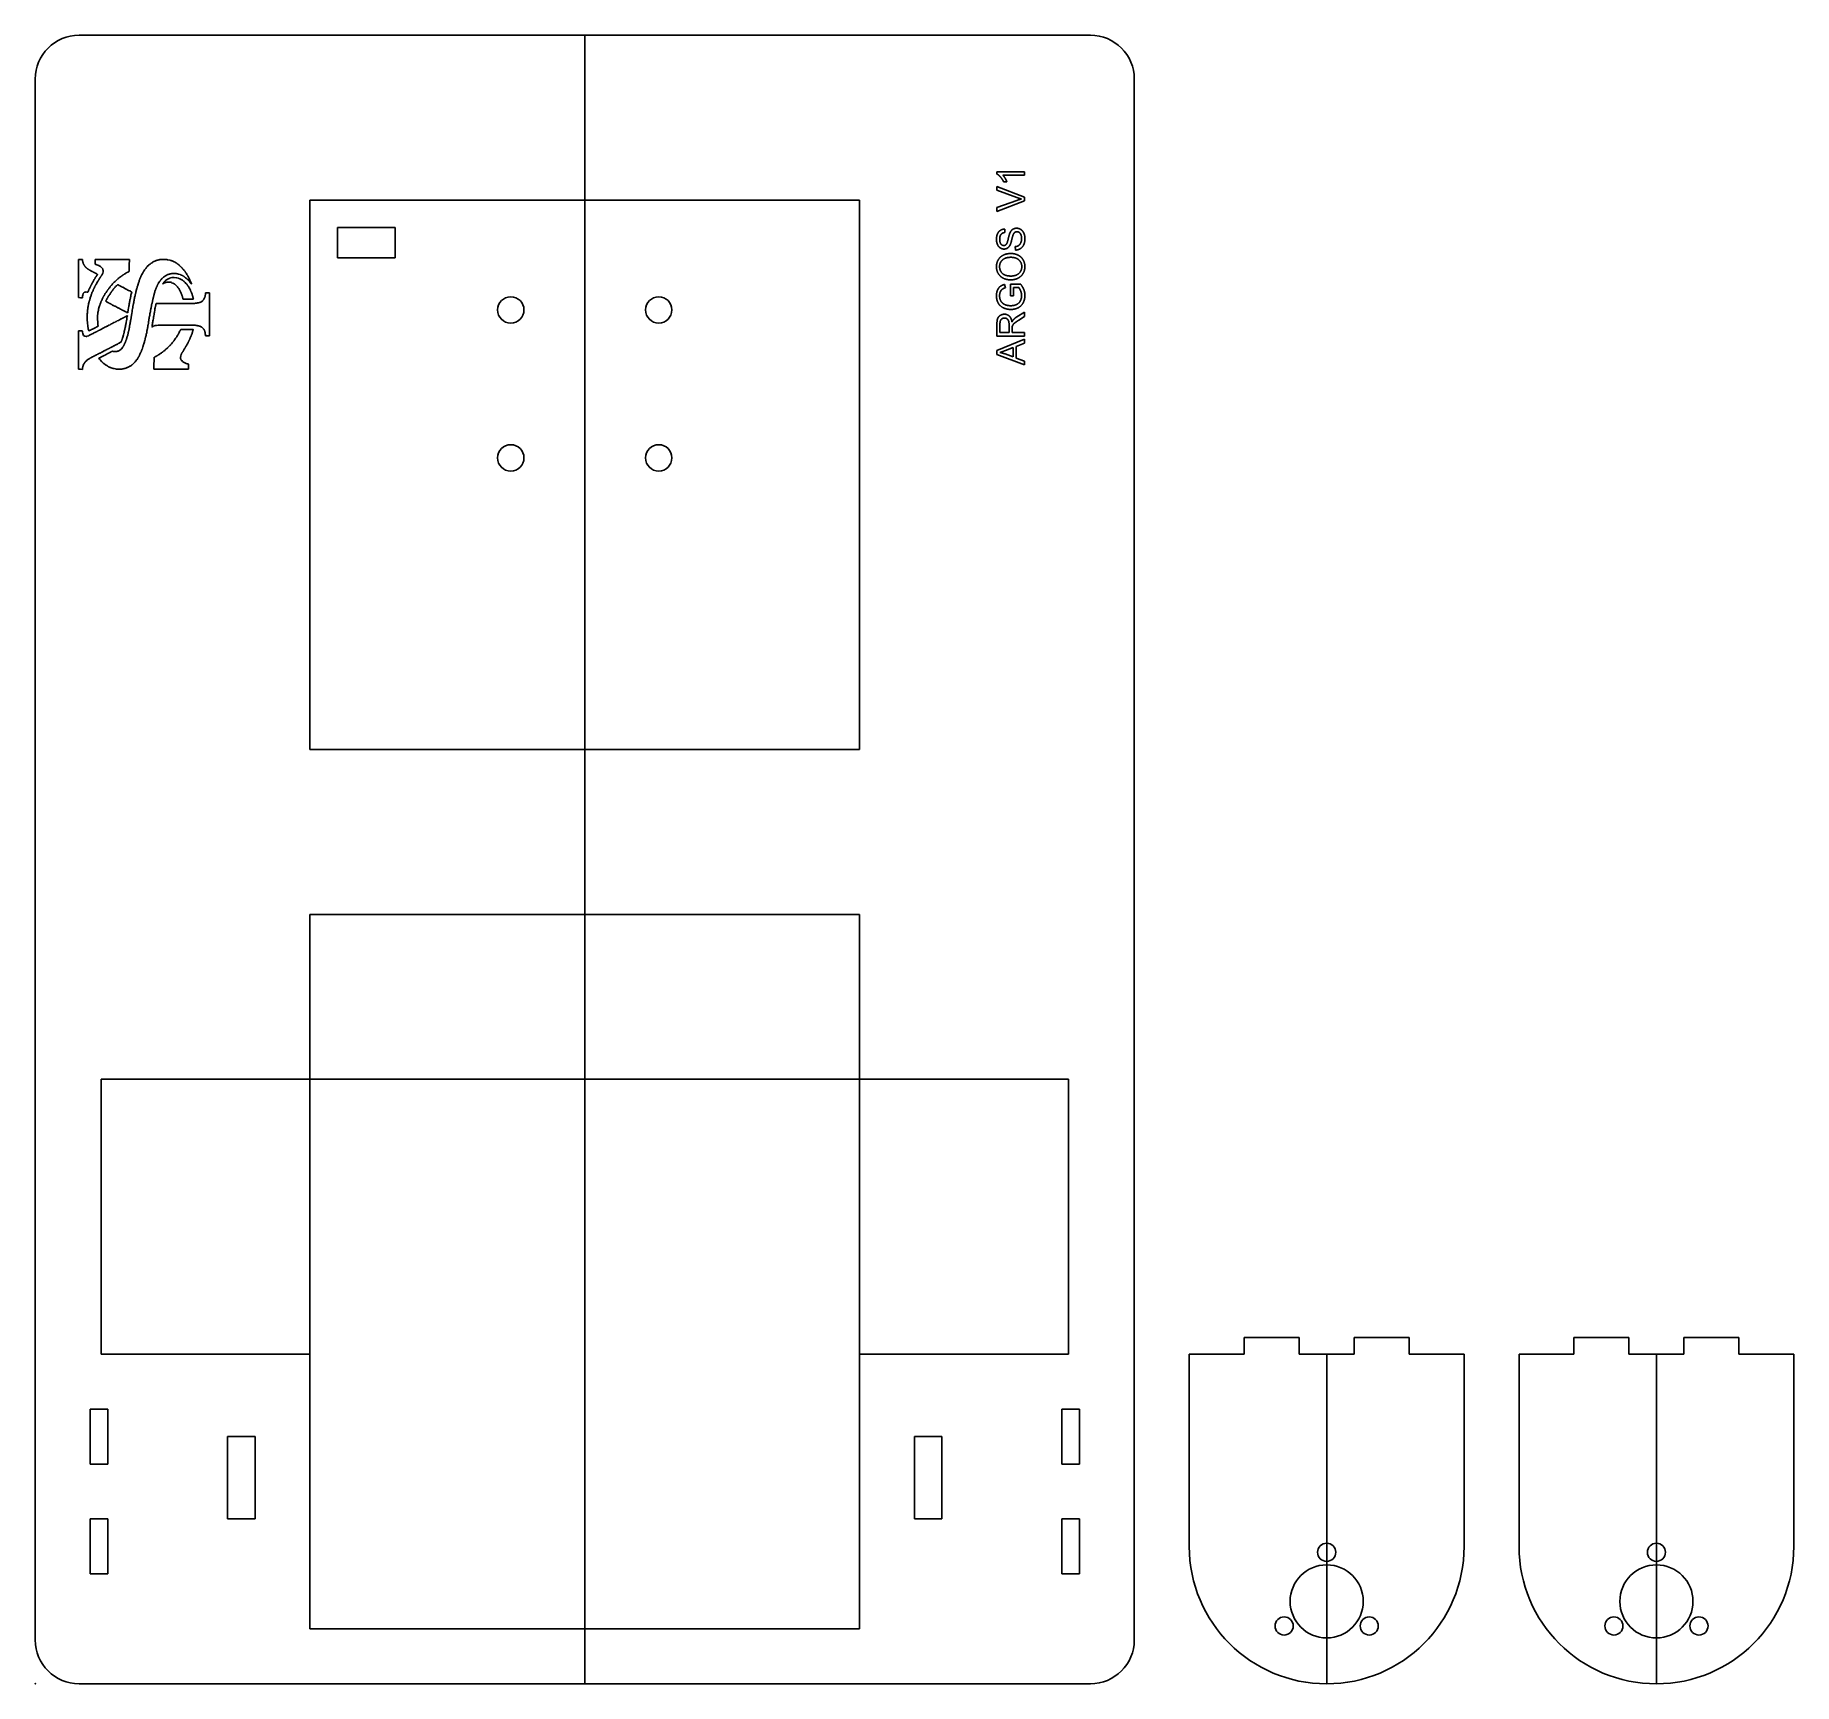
# Model space of a CAD drawing. Header units: millimetres. Extents: x 0 to 320, y 0 to 300.
import ezdxf

# ---------------------------------------------------------------- set-up
doc = ezdxf.new("R2010")
doc.units = ezdxf.units.MM
doc.header["$MEASUREMENT"] = 0
doc.layers.add('ARGOS_Chassis_V1 v2_Main_Chassis', color=7, linetype='Continuous')
doc.layers.add('ARGOS_Chassis_V1 v2_Motor_Bracket_Left', color=7, linetype='Continuous')

msp = doc.modelspace()

# ---------------------------------------------------------------- linework, layer by layer
at = {"layer": 'ARGOS_Chassis_V1 v2_Main_Chassis'}
for p, q in [((192, 300), (8, 300)), ((100, 300), (100, 0)), ((0, 292), (0, 8)), ((200, 8), (200, 292)), ((174.97, 274.75), (174.97, 275.14)), ((174.97, 275.14), (179.99, 275.14)), ((174.99, 272.49), (179.99, 270.53)), ((174.99, 271.81), (174.99, 272.49)), ((179.99, 274.53), (176.07, 274.53)), ((176.81, 273.3), (176.22, 273.3)), ((179.99, 275.14), (179.99, 274.53)), ((150, 270), (50, 270)), ((50, 270), (50, 170)), ((50, 270), (55, 270)), ((150, 170), (150, 270)), ((178.62, 270.46), (174.99, 271.81)), ((174.99, 268.63), (178.62, 269.93)), ((179.99, 269.85), (174.99, 267.91)), ((179.99, 270.53), (179.99, 269.85)), ((174.99, 267.91), (174.99, 268.63)), ((55, 265), (65.5, 265)), ((55, 259.5), (55, 265)), ((65.5, 265), (65.5, 259.5)), ((176.41, 264.72), (176.46, 264.09)), ((7.89, 259.19), (8.25, 259.2)), ((8.25, 259.2), (8.61, 259.21)), ((8.61, 259.21), (8.61, 259.05)), ((65.5, 259.5), (55, 259.5)), ((178.39, 260.89), (178.34, 261.52)), ((7.88, 255.72), (7.89, 259.19)), ((10.91, 258.74), (10.91, 259.18)), ((10.91, 259.18), (14.02, 259.18)), ((10.91, 258.31), (10.91, 258.74)), ((11.02, 258.29), (10.91, 258.31)), ((14.02, 259.18), (17.14, 259.18)), ((17.14, 259.18), (17.13, 258.12)), ((7.87, 252.24), (7.88, 255.72)), ((30.98, 253.1), (31.36, 253.1)), ((30.98, 252.91), (30.98, 253.1)), ((31.36, 253.1), (31.74, 253.1)), ((31.74, 253.1), (31.74, 249.18)), ((176.4, 254.64), (176.56, 254.04)), ((177.45, 254.71), (179.3, 254.71)), ((177.45, 252.59), (177.45, 254.71)), ((178.04, 254.06), (178.04, 252.59)), ((178.97, 254.06), (178.04, 254.06)), ((8.24, 252.23), (7.87, 252.24)), ((8.61, 252.22), (8.24, 252.23)), ((8.61, 252.32), (8.61, 252.22)), ((28.78, 251.94), (27.85, 251.94)), ((28.76, 252.09), (28.78, 251.94)), ((178.04, 252.59), (177.45, 252.59)), ((178.64, 248.76), (180, 249.62)), ((180, 249.62), (180, 248.79)), ((31.74, 249.18), (31.74, 245.27)), ((175, 245.22), (175, 247.44)), ((175.55, 247.46), (175.55, 245.88)), ((177.21, 245.88), (177.21, 247.3)), ((177.78, 246.65), (177.78, 245.88)), ((180, 248.79), (178.96, 248.13)), ((7.87, 246.2), (8.21, 246.2)), ((7.87, 242.71), (7.87, 246.2)), ((30.99, 245.27), (30.97, 245.45)), ((31.2, 245.28), (30.99, 245.27)), ((31.74, 245.27), (31.6, 245.28)), ((180, 245.22), (175, 245.22)), ((175, 242.63), (180, 244.68)), ((175.55, 245.88), (177.21, 245.88)), ((177.78, 245.88), (180, 245.88)), ((180, 243.93), (178.49, 243.34)), ((178.49, 243.34), (178.49, 241.25)), ((180, 245.88), (180, 245.22)), ((180, 244.68), (180, 243.93)), ((7.88, 239.21), (7.87, 242.71)), ((21.62, 239.22), (21.62, 240.28)), ((27.81, 240.17), (27.91, 240.13)), ((27.91, 240.13), (27.9, 239.67)), ((175, 241.92), (175, 242.63)), ((180, 240), (175, 241.92)), ((176.48, 241.99), (177.95, 241.44)), ((177.95, 243.14), (176.56, 242.62)), ((177.95, 241.44), (177.95, 243.14)), ((178.49, 241.25), (180, 240.7)), ((180, 240.7), (180, 240)), ((8.24, 239.2), (7.88, 239.21)), ((8.61, 239.19), (8.24, 239.2)), ((8.61, 239.37), (8.61, 239.19)), ((24.75, 239.22), (21.62, 239.22)), ((50, 170), (150, 170)), ((50, 140), (50, 110)), ((150, 140), (50, 140)), ((150, 110), (150, 140)), ((50, 110), (12, 110)), ((12, 110), (12, 60)), ((150, 110), (50, 110)), ((50, 110), (50, 10)), ((150, 10), (150, 110)), ((150, 110), (188, 110)), ((188, 110), (188, 60)), ((12, 60), (50, 60)), ((188, 60), (150, 60)), ((10, 50), (13.2, 50)), ((10, 40), (10, 50)), ((13.2, 50), (13.2, 40)), ((186.8, 50), (186.8, 40)), ((190, 50), (186.8, 50)), ((190, 40), (190, 50)), ((35, 45), (35, 30)), ((40, 45), (35, 45)), ((40, 30), (40, 45)), ((160, 30), (160, 45)), ((165, 45), (160, 45)), ((165, 45), (165, 30)), ((13.2, 40), (10, 40)), ((186.8, 40), (190, 40)), ((10, 20), (10, 30)), ((10, 30), (13.2, 30)), ((13.2, 30), (13.2, 20)), ((35, 30), (40, 30)), ((165, 30), (160, 30)), ((190, 30), (186.8, 30)), ((186.8, 30), (186.8, 20)), ((190, 20), (190, 30)), ((13.2, 20), (10, 20)), ((186.8, 20), (190, 20)), ((50, 10), (150, 10)), ((8, 0), (192, 0))]:
    msp.add_line(p, q, dxfattribs=at)
for centre in [(86.54, 250), (113.46, 250), (86.54, 223.08), (113.46, 223.08)]:
    msp.add_circle(centre, 2.4, dxfattribs=at)
for centre, start, end in [((8, 292), 90, 180), ((192, 292), 0, 90), ((8, 8), 180, 270), ((192, 8), 270, 0)]:
    msp.add_arc(centre, 8, start, end, dxfattribs=at)
for points, degree in [([(175.63, 274.2), (175.29, 274.59), (174.97, 274.75)], 2), ([(176.22, 273.3), (175.98, 273.82), (175.63, 274.2)], 2), ([(176.07, 274.53), (176.29, 274.31), (176.5, 273.95)], 2), ([(176.5, 273.95), (176.71, 273.59), (176.81, 273.3)], 2), ([(179.44, 270.19), (179.03, 270.31), (178.62, 270.46)], 2), ([(178.62, 269.93), (179.06, 270.08), (179.44, 270.19)], 2), ([(174.91, 262.84), (174.91, 263.4), (175.09, 263.83)], 2), ([(175.09, 261.93), (174.91, 262.34), (174.91, 262.84)], 2), ([(175.09, 263.83), (175.27, 264.25), (175.62, 264.48)], 2), ([(175.74, 263.74), (175.5, 263.45), (175.5, 262.87)], 2), ([(175.5, 262.87), (175.5, 262.27), (175.72, 262)], 2), ([(175.62, 264.48), (175.97, 264.71), (176.41, 264.72)], 2), ([(176.46, 264.09), (175.98, 264.04), (175.74, 263.74)], 2), ([(176.69, 261.92), (176.87, 262.11), (177.05, 262.91)], 2), ([(177.05, 262.91), (177.23, 263.72), (177.37, 264.02)], 2), ([(177.37, 264.02), (177.57, 264.46), (177.88, 264.67)], 2), ([(177.69, 262.76), (177.53, 262.07), (177.38, 261.79)], 2), ([(177.94, 263.65), (177.86, 263.45), (177.69, 262.76)], 2), ([(177.88, 264.67), (178.19, 264.87), (178.59, 264.87)], 2), ([(178.23, 264.1), (178.06, 263.96), (177.94, 263.65)], 2), ([(178.64, 264.24), (178.41, 264.24), (178.23, 264.1)], 2), ([(178.59, 264.87), (178.99, 264.87), (179.34, 264.65)], 2), ([(179.07, 264.09), (178.87, 264.24), (178.64, 264.24)], 2), ([(179.38, 263.66), (179.27, 263.95), (179.07, 264.09)], 2), ([(179.34, 264.65), (179.69, 264.42), (179.89, 263.99)], 2), ([(179.34, 262.23), (179.49, 262.57), (179.49, 262.99)], 2), ([(179.49, 262.99), (179.49, 263.37), (179.38, 263.66)], 2), ([(179.89, 263.99), (180.09, 263.56), (180.09, 263.03)], 2), ([(180.09, 263.03), (180.09, 262.35), (179.89, 261.89)], 2), ([(175.58, 261.3), (175.26, 261.51), (175.09, 261.93)], 2), ([(175.24, 259.13), (175.57, 259.68), (176.16, 259.97)], 2), ([(176.29, 261.08), (175.91, 261.08), (175.58, 261.3)], 2), ([(175.72, 262), (175.94, 261.72), (176.25, 261.72)], 2), ([(176.44, 259.38), (175.98, 259.17), (175.73, 258.77)], 2), ([(176.16, 259.97), (176.76, 260.27), (177.51, 260.27)], 2), ([(176.25, 261.72), (176.52, 261.72), (176.69, 261.92)], 2), ([(176.92, 261.26), (176.64, 261.08), (176.29, 261.08)], 2), ([(177.5, 259.58), (176.89, 259.58), (176.44, 259.38)], 2), ([(177.38, 261.79), (177.19, 261.44), (176.92, 261.26)], 2), ([(178.99, 259.1), (178.47, 259.58), (177.5, 259.58)], 2), ([(177.51, 260.27), (178.27, 260.27), (178.87, 259.96)], 2), ([(178.34, 261.52), (178.71, 261.56), (178.95, 261.72)], 2), ([(179.29, 261.17), (178.89, 260.91), (178.39, 260.89)], 2), ([(178.87, 259.96), (179.47, 259.65), (179.78, 259.09)], 2), ([(178.95, 261.72), (179.2, 261.89), (179.34, 262.23)], 2), ([(179.89, 261.89), (179.69, 261.43), (179.29, 261.17)], 2), ([(8.61, 259.05), (8.61, 258.96), (8.62, 258.88), (8.64, 258.88)], 3), ([(8.64, 258.88), (8.65, 258.87), (8.67, 258.79), (8.68, 258.7)], 3), ([(8.68, 258.7), (8.7, 258.61), (8.72, 258.54), (8.73, 258.54)], 3), ([(8.73, 258.54), (8.74, 258.54), (8.76, 258.5), (8.76, 258.45)], 3), ([(8.76, 258.45), (8.76, 258.4), (8.77, 258.36), (8.78, 258.36)], 3), ([(8.78, 258.36), (8.79, 258.36), (8.82, 258.32), (8.84, 258.26)], 3), ([(8.84, 258.26), (8.86, 258.21), (8.89, 258.16), (8.9, 258.16)], 3), ([(8.9, 258.16), (8.92, 258.16), (8.93, 258.15), (8.93, 258.13)], 3), ([(8.93, 258.13), (8.93, 258.11), (8.96, 258.07), (8.99, 258.04)], 3), ([(8.99, 258.04), (9.02, 258), (9.05, 257.96), (9.05, 257.94)], 3), ([(9.05, 257.94), (9.05, 257.92), (9.07, 257.9), (9.09, 257.9)], 3), ([(9.09, 257.9), (9.11, 257.9), (9.15, 257.86), (9.17, 257.81)], 3), ([(9.17, 257.81), (9.19, 257.76), (9.22, 257.72), (9.24, 257.72)], 3), ([(9.24, 257.72), (9.26, 257.72), (9.29, 257.71), (9.3, 257.68)], 3), ([(9.3, 257.68), (9.31, 257.66), (9.33, 257.64), (9.35, 257.64)], 3), ([(9.35, 257.64), (9.38, 257.64), (9.4, 257.61), (9.41, 257.59)], 3), ([(9.41, 257.59), (9.42, 257.56), (9.47, 257.52), (9.52, 257.5)], 3), ([(9.52, 257.5), (9.57, 257.49), (9.61, 257.46), (9.61, 257.45)], 3), ([(9.61, 257.45), (9.61, 257.43), (9.65, 257.4), (9.7, 257.37)], 3), ([(9.7, 257.37), (9.76, 257.35), (9.8, 257.33), (9.8, 257.32)], 3), ([(9.8, 257.32), (9.8, 257.31), (9.85, 257.28), (9.91, 257.26)], 3), ([(9.91, 257.26), (9.96, 257.24), (10.01, 257.21), (10.01, 257.2)], 3), ([(10.01, 257.2), (10.01, 257.18), (10.03, 257.17), (10.05, 257.17)], 3), ([(10.05, 257.17), (10.07, 257.17), (10.09, 257.16), (10.09, 257.14)], 3), ([(10.09, 257.14), (10.09, 257.13), (10.11, 257.11), (10.13, 257.11)], 3), ([(10.13, 257.11), (10.19, 257.11), (10.33, 257.05), (10.33, 257.02)], 3), ([(10.33, 257.02), (10.33, 257.01), (10.35, 257), (10.39, 257)], 3), ([(10.39, 257), (10.44, 257), (10.47, 256.98), (10.57, 256.89)], 3), ([(10.57, 256.89), (10.6, 256.87), (10.63, 256.85), (10.64, 256.85)], 3), ([(10.64, 256.85), (10.68, 256.85), (10.82, 256.78), (10.82, 256.76)], 3), ([(10.82, 256.76), (10.82, 256.75), (10.87, 256.73), (10.92, 256.72)], 3), ([(10.92, 256.72), (10.98, 256.71), (11.03, 256.69), (11.03, 256.67)], 3), ([(11.06, 256.04), (11.04, 256.04), (11.02, 256), (11, 255.95)], 3), ([(11.19, 258.23), (11.16, 258.25), (11.08, 258.28), (11.02, 258.29)], 3), ([(11.03, 256.67), (11.03, 256.66), (11.05, 256.65), (11.08, 256.65)], 3), ([(11.08, 256.08), (11.08, 256.06), (11.07, 256.04), (11.06, 256.04)], 3), ([(11.08, 256.65), (11.12, 256.65), (11.14, 256.64), (11.14, 256.62)], 3), ([(11.11, 256.12), (11.1, 256.12), (11.08, 256.1), (11.08, 256.08)], 3), ([(11.14, 256.17), (11.14, 256.14), (11.13, 256.12), (11.11, 256.12)], 3), ([(11.14, 256.62), (11.14, 256.6), (11.16, 256.59), (11.19, 256.59)], 3), ([(11.17, 256.21), (11.16, 256.21), (11.14, 256.19), (11.14, 256.17)], 3), ([(11.2, 256.26), (11.2, 256.23), (11.19, 256.21), (11.17, 256.21)], 3), ([(11.37, 258.17), (11.31, 258.18), (11.23, 258.21), (11.19, 258.23)], 3), ([(11.19, 256.59), (11.21, 256.59), (11.23, 256.58), (11.23, 256.56)], 3), ([(11.23, 256.3), (11.21, 256.3), (11.2, 256.28), (11.2, 256.26)], 3), ([(11.23, 256.56), (11.23, 256.55), (11.26, 256.53), (11.29, 256.52)], 3), ([(11.26, 256.33), (11.26, 256.31), (11.25, 256.3), (11.23, 256.3)], 3), ([(11.3, 256.41), (11.28, 256.38), (11.26, 256.35), (11.26, 256.33)], 3), ([(11.29, 256.52), (11.36, 256.51), (11.36, 256.46), (11.3, 256.41)], 3), ([(11.49, 258.13), (11.49, 258.14), (11.44, 258.16), (11.37, 258.17)], 3), ([(11.55, 258.1), (11.52, 258.1), (11.49, 258.11), (11.49, 258.13)], 3), ([(11.61, 258.08), (11.61, 258.09), (11.58, 258.1), (11.55, 258.1)], 3), ([(11.75, 257.99), (11.67, 258.02), (11.61, 258.07), (11.61, 258.08)], 3), ([(11.95, 257.86), (11.91, 257.89), (11.82, 257.95), (11.75, 257.99)], 3), ([(11.84, 255.93), (11.84, 255.94), (11.87, 255.99), (11.91, 256.03)], 3), ([(11.91, 256.03), (11.95, 256.06), (11.99, 256.11), (11.99, 256.12)], 3), ([(12.21, 257.58), (12.19, 257.63), (12.1, 257.73), (11.95, 257.86)], 3), ([(11.99, 256.12), (11.99, 256.14), (12, 256.17), (12.02, 256.19)], 3), ([(12.02, 256.19), (12.04, 256.21), (12.08, 256.28), (12.12, 256.35)], 3), ([(12.12, 256.35), (12.15, 256.42), (12.18, 256.47), (12.2, 256.47)], 3), ([(12.2, 256.47), (12.21, 256.47), (12.22, 256.5), (12.22, 256.53)], 3), ([(12.25, 257.54), (12.23, 257.53), (12.21, 257.55), (12.21, 257.58)], 3), ([(12.22, 256.53), (12.22, 256.56), (12.23, 256.59), (12.24, 256.59)], 3), ([(12.24, 256.59), (12.32, 256.59), (12.41, 257.24), (12.34, 257.32)], 3), ([(12.29, 257.46), (12.28, 257.51), (12.26, 257.54), (12.25, 257.54)], 3), ([(12.34, 257.32), (12.33, 257.34), (12.3, 257.4), (12.29, 257.46)], 3), ([(15.54, 256.01), (15.51, 256.02), (15.33, 255.91), (15.33, 255.89)], 3), ([(15.55, 256.04), (15.56, 256.02), (15.56, 256.01), (15.54, 256.01)], 3), ([(15.61, 256.09), (15.57, 256.08), (15.54, 256.05), (15.55, 256.04)], 3), ([(15.68, 256.15), (15.68, 256.14), (15.65, 256.11), (15.61, 256.09)], 3), ([(15.75, 256.19), (15.71, 256.18), (15.68, 256.16), (15.68, 256.15)], 3), ([(15.83, 256.24), (15.83, 256.23), (15.79, 256.2), (15.75, 256.19)], 3), ([(15.87, 256.27), (15.85, 256.27), (15.83, 256.26), (15.83, 256.24)], 3), ([(15.91, 256.3), (15.91, 256.28), (15.89, 256.27), (15.87, 256.27)], 3), ([(16.02, 256.37), (15.96, 256.34), (15.91, 256.31), (15.91, 256.3)], 3), ([(16.12, 256.44), (16.12, 256.43), (16.07, 256.4), (16.02, 256.37)], 3), ([(16.18, 256.49), (16.15, 256.48), (16.12, 256.46), (16.12, 256.44)], 3), ([(16.28, 256.55), (16.26, 256.53), (16.22, 256.5), (16.18, 256.49)], 3), ([(16.37, 256.59), (16.34, 256.59), (16.31, 256.57), (16.28, 256.55)], 3), ([(16.41, 256.62), (16.41, 256.6), (16.39, 256.59), (16.37, 256.59)], 3), ([(16.43, 256.64), (16.42, 256.64), (16.41, 256.64), (16.41, 256.62)], 3), ([(16.47, 256.65), (16.47, 256.63), (16.45, 256.63), (16.43, 256.64)], 3), ([(16.87, 256.89), (16.61, 256.75), (16.48, 256.67), (16.47, 256.65)], 3), ([(17.01, 256.98), (17.01, 256.96), (16.95, 256.92), (16.87, 256.89)], 3), ([(17.06, 257), (17.04, 257), (17.02, 256.99), (17.01, 256.98)], 3), ([(17.12, 257.03), (17.11, 257.01), (17.08, 257), (17.06, 257)], 3), ([(17.13, 258.12), (17.13, 257.54), (17.12, 257.05), (17.12, 257.03)], 3), ([(19.17, 255.91), (19.17, 255.93), (19.18, 255.97), (19.2, 256)], 3), ([(19.2, 256), (19.21, 256.03), (19.25, 256.11), (19.29, 256.18)], 3), ([(19.29, 256.18), (19.36, 256.31), (19.37, 256.35), (19.52, 256.65)], 3), ([(19.52, 256.65), (19.56, 256.74), (19.6, 256.81), (19.62, 256.82)], 3), ([(19.62, 256.82), (19.63, 256.82), (19.64, 256.85), (19.64, 256.87)], 3), ([(19.64, 256.87), (19.64, 256.89), (19.65, 256.91), (19.67, 256.91)], 3), ([(19.67, 256.91), (19.68, 256.91), (19.7, 256.93), (19.7, 256.95)], 3), ([(19.7, 256.95), (19.7, 256.97), (19.72, 257.01), (19.75, 257.04)], 3), ([(19.75, 257.04), (19.79, 257.07), (19.81, 257.11), (19.81, 257.12)], 3), ([(19.81, 257.12), (19.81, 257.15), (19.98, 257.4), (20.01, 257.43)], 3), ([(20.01, 257.43), (20.06, 257.47), (20.19, 257.67), (20.19, 257.69)], 3), ([(20.19, 257.69), (20.19, 257.71), (20.21, 257.72), (20.23, 257.72)], 3), ([(20.23, 257.72), (20.27, 257.72), (20.36, 257.83), (20.36, 257.87)], 3), ([(20.36, 257.87), (20.36, 257.89), (20.39, 257.9), (20.41, 257.9)], 3), ([(20.41, 257.9), (20.44, 257.9), (20.45, 257.92), (20.44, 257.94)], 3), ([(20.44, 257.94), (20.43, 257.97), (20.44, 257.98), (20.45, 257.97)], 3), ([(20.45, 257.97), (20.48, 257.95), (20.57, 258.02), (20.57, 258.06)], 3), ([(20.57, 258.06), (20.57, 258.08), (20.68, 258.19), (20.7, 258.19)], 3), ([(20.7, 258.19), (20.71, 258.19), (20.83, 258.29), (20.91, 258.36)], 3), ([(20.91, 258.36), (20.98, 258.43), (21.23, 258.6), (21.27, 258.6)], 3), ([(21.27, 258.6), (21.28, 258.6), (21.31, 258.62), (21.33, 258.66)], 3), ([(21.33, 258.66), (21.35, 258.69), (21.38, 258.71), (21.4, 258.71)], 3), ([(21.4, 258.71), (21.44, 258.71), (21.56, 258.77), (21.59, 258.81)], 3), ([(21.59, 258.81), (21.59, 258.82), (21.66, 258.84), (21.72, 258.86)], 3), ([(21.72, 258.86), (21.79, 258.88), (21.85, 258.9), (21.86, 258.92)], 3), ([(21.86, 258.92), (21.87, 258.93), (21.91, 258.95), (21.94, 258.95)], 3), ([(21.94, 258.95), (21.97, 258.95), (21.99, 258.96), (21.98, 258.98)], 3), ([(21.98, 258.98), (21.97, 258.99), (22, 259), (22.07, 259)], 3), ([(22.07, 259), (22.12, 259), (22.16, 259.02), (22.16, 259.03)], 3), ([(22.16, 259.03), (22.15, 259.04), (22.23, 259.07), (22.34, 259.08)], 3), ([(22.34, 259.08), (22.44, 259.09), (22.55, 259.11), (22.58, 259.13)], 3), ([(22.58, 259.13), (22.6, 259.16), (22.75, 259.18), (22.97, 259.19)], 3), ([(22.97, 259.19), (23.35, 259.21), (24.13, 259.18), (24.04, 259.15)], 3), ([(23.72, 256.22), (23.57, 256.15), (23.45, 256.06), (23.37, 255.99)], 3), ([(23.86, 256.3), (23.85, 256.29), (23.79, 256.26), (23.72, 256.22)], 3), ([(24.04, 256.39), (24, 256.39), (23.89, 256.33), (23.86, 256.3)], 3), ([(24.04, 259.15), (24.01, 259.14), (24.04, 259.12), (24.16, 259.11)], 3), ([(24.09, 256.42), (24.09, 256.4), (24.07, 256.39), (24.04, 256.39)], 3), ([(24.15, 256.44), (24.12, 256.44), (24.09, 256.43), (24.09, 256.42)], 3), ([(24.25, 256.48), (24.23, 256.46), (24.18, 256.44), (24.15, 256.44)], 3), ([(24.16, 259.11), (24.54, 259.07), (24.58, 259.06), (24.57, 259.03)], 3), ([(24.46, 256.54), (24.36, 256.53), (24.27, 256.51), (24.25, 256.48)], 3), ([(24.67, 256.6), (24.64, 256.58), (24.55, 256.55), (24.46, 256.54)], 3), ([(24.57, 259.03), (24.56, 259.02), (24.61, 259), (24.68, 259)], 3), ([(25.83, 256.6), (25.81, 256.65), (24.72, 256.65), (24.67, 256.6)], 3), ([(24.68, 259), (24.78, 259), (24.82, 258.99), (24.82, 258.96)], 3), ([(24.82, 258.96), (24.82, 258.93), (24.85, 258.92), (24.92, 258.92)], 3), ([(24.92, 258.92), (24.97, 258.92), (25.02, 258.9), (25.02, 258.89)], 3), ([(25.02, 258.89), (25.02, 258.87), (25.04, 258.86), (25.06, 258.86)], 3), ([(25.06, 258.86), (25.11, 258.86), (25.25, 258.79), (25.25, 258.77)], 3), ([(25.25, 258.77), (25.25, 258.76), (25.29, 258.74), (25.34, 258.73)], 3), ([(25.34, 258.73), (25.38, 258.72), (25.44, 258.69), (25.46, 258.67)], 3), ([(25.46, 258.67), (25.48, 258.65), (25.52, 258.63), (25.55, 258.63)], 3), ([(25.55, 258.63), (25.58, 258.63), (25.6, 258.61), (25.6, 258.6)], 3), ([(25.6, 258.6), (25.6, 258.59), (25.63, 258.57), (25.67, 258.56)], 3), ([(25.67, 258.56), (25.71, 258.55), (25.75, 258.52), (25.75, 258.5)], 3), ([(25.75, 258.5), (25.75, 258.47), (25.77, 258.45), (25.79, 258.45)], 3), ([(25.79, 258.45), (25.81, 258.45), (25.83, 258.44), (25.83, 258.43)], 3), ([(25.83, 258.43), (25.83, 258.41), (25.87, 258.39), (25.92, 258.38)], 3), ([(25.92, 256.56), (25.88, 256.56), (25.83, 256.58), (25.83, 256.6)], 3), ([(25.92, 258.38), (25.97, 258.37), (26.01, 258.34), (26.01, 258.32)], 3), ([(26.02, 256.53), (26.01, 256.55), (25.97, 256.56), (25.92, 256.56)], 3), ([(26.01, 258.32), (26.01, 258.3), (26.03, 258.28), (26.05, 258.28)], 3), ([(26.15, 256.49), (26.09, 256.5), (26.03, 256.52), (26.02, 256.53)], 3), ([(26.05, 258.28), (26.08, 258.28), (26.1, 258.26), (26.1, 258.23)], 3), ([(26.1, 258.23), (26.1, 258.21), (26.11, 258.19), (26.12, 258.19)], 3), ([(26.12, 258.19), (26.18, 258.2), (26.21, 258.19), (26.21, 258.15)], 3), ([(26.47, 256.38), (26.47, 256.41), (26.28, 256.48), (26.15, 256.49)], 3), ([(26.21, 258.15), (26.21, 258.12), (26.23, 258.1), (26.24, 258.1)], 3), ([(26.24, 258.1), (26.26, 258.1), (26.35, 258.02), (26.45, 257.93)], 3), ([(26.45, 257.93), (26.54, 257.83), (26.63, 257.75), (26.65, 257.75)], 3), ([(26.53, 256.36), (26.5, 256.36), (26.47, 256.37), (26.47, 256.38)], 3), ([(26.67, 256.3), (26.62, 256.33), (26.55, 256.36), (26.53, 256.36)], 3), ([(26.65, 257.75), (26.67, 257.75), (26.68, 257.74), (26.68, 257.72)], 3), ([(26.82, 256.24), (26.79, 256.24), (26.72, 256.27), (26.67, 256.3)], 3), ([(26.68, 257.72), (26.68, 257.71), (26.71, 257.66), (26.75, 257.63)], 3), ([(26.75, 257.63), (26.79, 257.59), (26.82, 257.54), (26.82, 257.52)], 3), ([(26.82, 257.52), (26.82, 257.51), (26.84, 257.49), (26.85, 257.49)], 3), ([(26.88, 256.21), (26.88, 256.23), (26.86, 256.24), (26.82, 256.24)], 3), ([(26.85, 257.49), (26.87, 257.49), (26.88, 257.47), (26.88, 257.45)], 3), ([(26.88, 257.45), (26.88, 257.42), (26.9, 257.4), (26.93, 257.4)], 3), ([(26.92, 256.18), (26.9, 256.18), (26.88, 256.2), (26.88, 256.21)], 3), ([(27.03, 256.11), (26.99, 256.15), (26.94, 256.18), (26.92, 256.18)], 3), ([(26.93, 257.4), (26.95, 257.4), (26.97, 257.39), (26.97, 257.38)], 3), ([(26.97, 257.38), (26.97, 257.36), (27.01, 257.3), (27.07, 257.25)], 3), ([(27.13, 256.04), (27.11, 256.04), (27.06, 256.07), (27.03, 256.11)], 3), ([(27.07, 257.25), (27.13, 257.2), (27.17, 257.14), (27.17, 257.12)], 3), ([(27.22, 255.98), (27.19, 256.01), (27.15, 256.04), (27.13, 256.04)], 3), ([(27.17, 257.12), (27.17, 257.11), (27.2, 257.07), (27.23, 257.04)], 3), ([(27.23, 257.04), (27.26, 257.01), (27.29, 256.95), (27.3, 256.91)], 3), ([(27.3, 256.91), (27.31, 256.86), (27.34, 256.82), (27.36, 256.82)], 3), ([(27.36, 256.82), (27.38, 256.82), (27.42, 256.78), (27.44, 256.74)], 3), ([(27.44, 256.74), (27.46, 256.69), (27.49, 256.65), (27.5, 256.65)], 3), ([(27.5, 256.65), (27.51, 256.65), (27.52, 256.63), (27.52, 256.62)], 3), ([(27.52, 256.62), (27.52, 256.59), (27.66, 256.36), (27.7, 256.33)], 3), ([(27.7, 256.33), (27.71, 256.32), (27.73, 256.27), (27.76, 256.21)], 3), ([(27.76, 256.21), (27.78, 256.15), (27.8, 256.11), (27.82, 256.11)], 3), ([(27.82, 256.11), (27.83, 256.12), (27.84, 256.11), (27.84, 256.09)], 3), ([(27.84, 256.09), (27.84, 256.07), (27.91, 255.91), (28, 255.74)], 3), ([(174.91, 257.88), (174.91, 258.57), (175.24, 259.13)], 2), ([(175.62, 256.15), (174.91, 256.82), (174.91, 257.88)], 2), ([(175.73, 258.77), (175.48, 258.38), (175.48, 257.88)], 2), ([(175.48, 257.88), (175.48, 257.18), (175.96, 256.67)], 2), ([(177.56, 255.48), (176.32, 255.48), (175.62, 256.15)], 2), ([(175.96, 256.67), (176.45, 256.17), (177.58, 256.17)], 2), ([(177.58, 256.17), (178.48, 256.17), (179, 256.65)], 2), ([(179.74, 256.61), (179.4, 256.06), (178.81, 255.77)], 2), ([(179.52, 257.87), (179.52, 258.62), (178.99, 259.1)], 2), ([(179, 256.65), (179.52, 257.14), (179.52, 257.87)], 2), ([(180.09, 257.88), (180.09, 257.17), (179.74, 256.61)], 2), ([(179.78, 259.09), (180.09, 258.53), (180.09, 257.88)], 2), ([(8.73, 252.9), (8.69, 252.9), (8.61, 252.54), (8.61, 252.32)], 3), ([(8.75, 252.97), (8.75, 252.93), (8.74, 252.9), (8.73, 252.9)], 3), ([(9, 253.22), (8.9, 253.22), (8.75, 253.06), (8.75, 252.97)], 3), ([(9.08, 253.25), (9.08, 253.23), (9.04, 253.22), (9, 253.22)], 3), ([(9.47, 253.24), (9.45, 253.28), (9.08, 253.28), (9.08, 253.25)], 3), ([(9.62, 253.3), (9.6, 253.21), (9.51, 253.18), (9.47, 253.24)], 3), ([(9.68, 253.47), (9.65, 253.42), (9.63, 253.34), (9.62, 253.3)], 3), ([(9.72, 253.59), (9.72, 253.57), (9.7, 253.52), (9.68, 253.47)], 3), ([(9.75, 253.62), (9.73, 253.62), (9.72, 253.61), (9.72, 253.59)], 3), ([(9.77, 253.67), (9.77, 253.65), (9.76, 253.62), (9.75, 253.62)], 3), ([(9.81, 253.76), (9.79, 253.74), (9.77, 253.7), (9.77, 253.67)], 3), ([(9.82, 253.8), (9.83, 253.8), (9.83, 253.78), (9.81, 253.76)], 3), ([(9.86, 253.86), (9.83, 253.83), (9.81, 253.8), (9.82, 253.8)], 3), ([(9.94, 254), (9.93, 253.96), (9.89, 253.89), (9.86, 253.86)], 3), ([(9.98, 254.09), (9.97, 254.09), (9.95, 254.05), (9.94, 254)], 3), ([(10.01, 254.16), (10.01, 254.12), (10, 254.09), (9.98, 254.09)], 3), ([(10.03, 254.23), (10.02, 254.23), (10.01, 254.2), (10.01, 254.16)], 3), ([(10.1, 254.34), (10.08, 254.28), (10.04, 254.23), (10.03, 254.23)], 3), ([(10.2, 254.52), (10.17, 254.48), (10.13, 254.4), (10.1, 254.34)], 3), ([(10.24, 254.65), (10.24, 254.62), (10.22, 254.56), (10.2, 254.52)], 3), ([(10.21, 252.79), (10.23, 252.78), (10.24, 252.81), (10.24, 252.85)], 3), ([(10.27, 254.7), (10.25, 254.7), (10.24, 254.68), (10.24, 254.65)], 3), ([(10.24, 252.85), (10.24, 252.89), (10.27, 252.97), (10.3, 253.02)], 3), ([(10.3, 254.74), (10.3, 254.72), (10.29, 254.7), (10.27, 254.7)], 3), ([(10.33, 254.79), (10.31, 254.79), (10.3, 254.77), (10.3, 254.74)], 3), ([(10.3, 253.02), (10.33, 253.08), (10.34, 253.13), (10.34, 253.14)], 3), ([(10.37, 254.87), (10.36, 254.83), (10.34, 254.79), (10.33, 254.79)], 3), ([(10.34, 253.14), (10.33, 253.15), (10.33, 253.16), (10.35, 253.16)], 3), ([(10.35, 253.16), (10.37, 253.16), (10.39, 253.2), (10.4, 253.24)], 3), ([(10.42, 254.96), (10.4, 254.96), (10.38, 254.92), (10.37, 254.87)], 3), ([(10.4, 253.24), (10.41, 253.29), (10.43, 253.33), (10.44, 253.33)], 3), ([(10.44, 254.98), (10.44, 254.97), (10.43, 254.96), (10.42, 254.96)], 3), ([(10.54, 255.16), (10.51, 255.16), (10.43, 255.02), (10.44, 254.98)], 3), ([(10.44, 253.33), (10.46, 253.33), (10.47, 253.36), (10.48, 253.4)], 3), ([(10.48, 253.4), (10.49, 253.44), (10.52, 253.48), (10.53, 253.48)], 3), ([(10.53, 253.48), (10.55, 253.48), (10.56, 253.52), (10.56, 253.58)], 3), ([(10.56, 255.2), (10.56, 255.18), (10.55, 255.16), (10.54, 255.16)], 3), ([(10.66, 255.38), (10.64, 255.4), (10.56, 255.27), (10.56, 255.2)], 3), ([(10.56, 253.58), (10.56, 253.63), (10.58, 253.69), (10.6, 253.72)], 3), ([(10.6, 253.72), (10.62, 253.74), (10.65, 253.8), (10.66, 253.85)], 3), ([(10.68, 255.42), (10.68, 255.39), (10.67, 255.37), (10.66, 255.38)], 3), ([(10.66, 253.85), (10.67, 253.9), (10.69, 253.94), (10.71, 253.94)], 3), ([(10.7, 255.47), (10.69, 255.48), (10.68, 255.46), (10.68, 255.42)], 3), ([(10.73, 255.52), (10.72, 255.49), (10.71, 255.47), (10.7, 255.47)], 3), ([(10.71, 253.94), (10.72, 253.94), (10.73, 253.96), (10.73, 253.99)], 3), ([(10.79, 255.63), (10.76, 255.6), (10.73, 255.55), (10.73, 255.52)], 3), ([(10.73, 253.99), (10.73, 254.01), (10.75, 254.03), (10.77, 254.03)], 3), ([(10.77, 254.03), (10.78, 254.03), (10.79, 254.04), (10.78, 254.06)], 3), ([(10.78, 254.06), (10.77, 254.07), (10.78, 254.09), (10.79, 254.1)], 3), ([(10.85, 255.71), (10.85, 255.7), (10.82, 255.66), (10.79, 255.63)], 3), ([(10.79, 254.1), (10.81, 254.11), (10.82, 254.15), (10.82, 254.19)], 3), ([(10.82, 254.19), (10.82, 254.23), (10.83, 254.26), (10.85, 254.26)], 3), ([(10.88, 255.75), (10.86, 255.75), (10.85, 255.73), (10.85, 255.71)], 3), ([(10.85, 254.26), (10.87, 254.26), (10.89, 254.3), (10.9, 254.34)], 3), ([(10.91, 255.8), (10.91, 255.77), (10.9, 255.75), (10.88, 255.75)], 3), ([(10.9, 254.34), (10.91, 254.38), (10.93, 254.41), (10.94, 254.41)], 3), ([(10.93, 255.86), (10.92, 255.86), (10.91, 255.84), (10.91, 255.8)], 3), ([(11, 255.95), (10.98, 255.9), (10.95, 255.86), (10.93, 255.86)], 3), ([(10.94, 254.41), (10.96, 254.41), (10.97, 254.43), (10.97, 254.47)], 3), ([(10.97, 254.47), (10.97, 254.5), (10.98, 254.52), (10.99, 254.52)], 3), ([(10.99, 254.52), (11.01, 254.52), (11.03, 254.56), (11.04, 254.6)], 3), ([(11.04, 254.6), (11.05, 254.64), (11.07, 254.67), (11.08, 254.67)], 3), ([(11.08, 254.67), (11.1, 254.67), (11.11, 254.69), (11.11, 254.71)], 3), ([(11.11, 254.71), (11.11, 254.73), (11.12, 254.76), (11.14, 254.76)], 3), ([(11.14, 254.76), (11.17, 254.78), (11.29, 254.98), (11.29, 255.03)], 3), ([(11.29, 255.03), (11.29, 255.06), (11.3, 255.08), (11.32, 255.08)], 3), ([(11.32, 255.08), (11.33, 255.08), (11.35, 255.1), (11.35, 255.12)], 3), ([(11.35, 255.12), (11.35, 255.14), (11.36, 255.16), (11.37, 255.16)], 3), ([(11.37, 255.16), (11.39, 255.16), (11.4, 255.18), (11.4, 255.21)], 3), ([(11.4, 255.21), (11.4, 255.23), (11.42, 255.25), (11.43, 255.25)], 3), ([(11.43, 255.25), (11.45, 255.25), (11.45, 255.27), (11.44, 255.3)], 3), ([(11.44, 255.3), (11.43, 255.32), (11.44, 255.34), (11.47, 255.34)], 3), ([(11.47, 255.34), (11.5, 255.34), (11.53, 255.37), (11.54, 255.42)], 3), ([(11.54, 255.42), (11.55, 255.46), (11.58, 255.52), (11.61, 255.54)], 3), ([(11.61, 255.54), (11.63, 255.57), (11.69, 255.65), (11.73, 255.73)], 3), ([(11.73, 255.73), (11.76, 255.81), (11.81, 255.88), (11.82, 255.89)], 3), ([(11.82, 255.89), (11.83, 255.89), (11.84, 255.91), (11.84, 255.93)], 3), ([(12.7, 252.87), (12.67, 252.81), (12.63, 252.75), (12.62, 252.75)], 3), ([(12.81, 253.06), (12.78, 253.02), (12.73, 252.94), (12.7, 252.87)], 3), ([(12.98, 253.28), (12.97, 253.24), (12.92, 253.17), (12.81, 253.06)], 3), ([(13.09, 253.42), (13.05, 253.42), (12.98, 253.33), (12.98, 253.28)], 3), ([(13.12, 253.47), (13.12, 253.44), (13.11, 253.42), (13.09, 253.42)], 3), ([(13.19, 253.61), (13.15, 253.56), (13.12, 253.5), (13.12, 253.47)], 3), ([(13.27, 253.73), (13.27, 253.71), (13.23, 253.65), (13.19, 253.61)], 3), ([(13.32, 253.78), (13.29, 253.77), (13.27, 253.75), (13.27, 253.73)], 3), ([(13.38, 253.84), (13.38, 253.82), (13.36, 253.79), (13.32, 253.78)], 3), ([(13.56, 254.09), (13.44, 253.96), (13.38, 253.89), (13.38, 253.84)], 3), ([(13.52, 252.78), (13.54, 252.78), (13.58, 252.85), (13.63, 252.94)], 3), ([(13.64, 254.2), (13.64, 254.19), (13.61, 254.14), (13.56, 254.09)], 3), ([(13.63, 252.94), (13.67, 253.03), (13.72, 253.1), (13.73, 253.1)], 3), ([(13.72, 254.3), (13.68, 254.26), (13.64, 254.22), (13.64, 254.2)], 3), ([(13.85, 254.44), (13.82, 254.4), (13.77, 254.33), (13.72, 254.3)], 3), ([(13.73, 253.1), (13.75, 253.1), (13.76, 253.12), (13.76, 253.14)], 3), ([(13.76, 253.14), (13.76, 253.17), (13.77, 253.19), (13.79, 253.19)], 3), ([(13.79, 253.19), (13.81, 253.19), (13.82, 253.2), (13.82, 253.22)], 3), ([(13.82, 253.22), (13.82, 253.24), (13.84, 253.28), (13.88, 253.3)], 3), ([(13.93, 254.52), (13.9, 254.52), (13.87, 254.49), (13.85, 254.44)], 3), ([(13.88, 253.3), (13.91, 253.33), (13.93, 253.36), (13.93, 253.37)], 3), ([(13.96, 254.55), (13.96, 254.54), (13.95, 254.52), (13.93, 254.52)], 3), ([(13.93, 253.37), (13.93, 253.38), (13.95, 253.41), (13.97, 253.43)], 3), ([(14.1, 254.73), (14.03, 254.65), (13.96, 254.57), (13.96, 254.55)], 3), ([(13.97, 253.43), (13.99, 253.45), (14.03, 253.5), (14.07, 253.55)], 3), ([(14.07, 253.55), (14.1, 253.59), (14.16, 253.67), (14.2, 253.72)], 3), ([(14.31, 254.99), (14.31, 254.95), (14.29, 254.92), (14.1, 254.73)], 3), ([(14.2, 253.72), (14.25, 253.77), (14.28, 253.82), (14.28, 253.84)], 3), ([(14.28, 253.84), (14.29, 253.88), (14.39, 254), (14.43, 254)], 3), ([(14.33, 255.01), (14.32, 255.02), (14.31, 255.01), (14.31, 254.99)], 3), ([(14.53, 255.17), (14.43, 255.08), (14.34, 255), (14.33, 255.01)], 3), ([(14.43, 254), (14.44, 254), (14.46, 254.01), (14.46, 254.03)], 3), ([(14.46, 254.03), (14.46, 254.05), (14.49, 254.1), (14.54, 254.14)], 3), ([(15.06, 255.66), (15.04, 255.66), (14.82, 255.45), (14.53, 255.17)], 3), ([(14.54, 254.14), (14.58, 254.19), (14.69, 254.31), (14.79, 254.41)], 3), ([(14.79, 254.41), (14.96, 254.59), (14.97, 254.6), (15.15, 254.54)], 3), ([(15.17, 255.76), (15.12, 255.7), (15.07, 255.66), (15.06, 255.66)], 3), ([(15.15, 254.54), (15.19, 254.53), (15.21, 254.51), (15.2, 254.5)], 3), ([(15.3, 255.86), (15.28, 255.86), (15.23, 255.82), (15.17, 255.76)], 3), ([(15.2, 254.5), (15.19, 254.48), (15.23, 254.46), (15.29, 254.45)], 3), ([(15.29, 254.45), (15.34, 254.44), (15.39, 254.43), (15.39, 254.41)], 3), ([(15.33, 255.89), (15.33, 255.87), (15.32, 255.86), (15.3, 255.86)], 3), ([(15.39, 254.41), (15.39, 254.4), (15.46, 254.36), (15.54, 254.32)], 3), ([(15.54, 254.32), (15.63, 254.28), (15.71, 254.23), (15.73, 254.21)], 3), ([(15.73, 254.21), (15.75, 254.19), (15.81, 254.17), (15.85, 254.16)], 3), ([(15.85, 254.16), (15.89, 254.15), (15.93, 254.13), (15.94, 254.12)], 3), ([(15.94, 254.12), (15.95, 254.11), (16.11, 254.02), (16.31, 253.93)], 3), ([(16.31, 253.93), (16.5, 253.83), (16.67, 253.74), (16.68, 253.72)], 3), ([(16.68, 253.72), (16.69, 253.7), (16.72, 253.68), (16.74, 253.68)], 3), ([(16.74, 253.68), (16.77, 253.68), (16.91, 253.62), (17.2, 253.45)], 3), ([(17.2, 253.45), (17.29, 253.41), (17.37, 253.37), (17.38, 253.38)], 3), ([(17.38, 253.38), (17.39, 253.39), (17.4, 253.39), (17.4, 253.37)], 3), ([(17.4, 253.37), (17.4, 253.35), (17.44, 253.33), (17.48, 253.32)], 3), ([(17.45, 252.81), (17.44, 252.84), (17.43, 252.79), (17.43, 252.69)], 3), ([(17.51, 253.07), (17.51, 252.9), (17.48, 252.77), (17.45, 252.81)], 3), ([(17.48, 253.32), (17.54, 253.3), (17.57, 253.28), (17.57, 253.24)], 3), ([(17.54, 253.19), (17.53, 253.19), (17.51, 253.14), (17.51, 253.07)], 3), ([(17.57, 253.24), (17.57, 253.21), (17.56, 253.19), (17.54, 253.19)], 3), ([(18.18, 252.65), (18.18, 252.73), (18.2, 252.81), (18.21, 252.82)], 3), ([(18.21, 252.82), (18.23, 252.83), (18.24, 252.88), (18.24, 252.93)], 3), ([(18.24, 252.93), (18.24, 252.97), (18.25, 253.01), (18.27, 253.01)], 3), ([(18.27, 253.01), (18.29, 253.01), (18.3, 253.06), (18.3, 253.13)], 3), ([(18.3, 253.13), (18.3, 253.19), (18.31, 253.27), (18.32, 253.3)], 3), ([(18.32, 253.3), (18.36, 253.36), (18.45, 253.71), (18.47, 253.88)], 3), ([(18.47, 253.88), (18.49, 253.95), (18.51, 254.02), (18.53, 254.02)], 3), ([(18.53, 254.02), (18.55, 254.03), (18.56, 254.08), (18.56, 254.13)], 3), ([(18.56, 254.13), (18.56, 254.18), (18.59, 254.27), (18.62, 254.34)], 3), ([(18.62, 254.34), (18.65, 254.4), (18.68, 254.47), (18.68, 254.5)], 3), ([(18.68, 254.5), (18.68, 254.58), (18.75, 254.79), (18.77, 254.79)], 3), ([(18.77, 254.79), (18.78, 254.79), (18.79, 254.82), (18.79, 254.87)], 3), ([(18.79, 254.87), (18.79, 254.91), (18.82, 255), (18.85, 255.08)], 3), ([(18.85, 255.08), (18.89, 255.15), (18.92, 255.26), (18.93, 255.33)], 3), ([(18.93, 255.33), (18.94, 255.4), (18.96, 255.45), (18.97, 255.44)], 3), ([(18.97, 255.44), (18.99, 255.43), (19, 255.45), (19, 255.48)], 3), ([(19, 255.48), (19, 255.5), (19.02, 255.56), (19.04, 255.61)], 3), ([(19.04, 255.61), (19.06, 255.65), (19.09, 255.72), (19.1, 255.77)], 3), ([(19.1, 255.77), (19.11, 255.82), (19.13, 255.86), (19.14, 255.86)], 3), ([(19.14, 255.86), (19.16, 255.86), (19.17, 255.88), (19.17, 255.91)], 3), ([(21.64, 252.84), (21.64, 252.77), (21.63, 252.72), (21.62, 252.72)], 3), ([(21.67, 252.97), (21.66, 252.96), (21.64, 252.9), (21.64, 252.84)], 3), ([(21.7, 253.07), (21.7, 253.02), (21.69, 252.98), (21.67, 252.97)], 3), ([(21.73, 253.16), (21.72, 253.16), (21.7, 253.12), (21.7, 253.07)], 3), ([(21.76, 253.21), (21.76, 253.18), (21.75, 253.16), (21.73, 253.16)], 3), ([(21.85, 253.54), (21.83, 253.54), (21.76, 253.3), (21.76, 253.21)], 3), ([(21.89, 253.65), (21.88, 253.59), (21.86, 253.54), (21.85, 253.54)], 3), ([(21.94, 253.78), (21.92, 253.78), (21.9, 253.72), (21.89, 253.65)], 3), ([(21.96, 253.86), (21.96, 253.83), (21.95, 253.79), (21.94, 253.78)], 3), ([(21.99, 253.91), (21.98, 253.91), (21.96, 253.89), (21.96, 253.86)], 3), ([(22.02, 253.99), (22.02, 253.95), (22.01, 253.91), (21.99, 253.91)], 3), ([(22.05, 254.06), (22.04, 254.06), (22.02, 254.03), (22.02, 253.99)], 3), ([(22.08, 254.15), (22.08, 254.1), (22.07, 254.06), (22.05, 254.06)], 3), ([(22.11, 254.22), (22.09, 254.23), (22.08, 254.2), (22.08, 254.15)], 3), ([(22.17, 254.33), (22.15, 254.26), (22.12, 254.21), (22.11, 254.22)], 3), ([(22.25, 254.49), (22.23, 254.47), (22.19, 254.4), (22.17, 254.33)], 3), ([(22.28, 254.6), (22.28, 254.56), (22.27, 254.51), (22.25, 254.49)], 3), ([(22.31, 254.67), (22.3, 254.67), (22.28, 254.64), (22.28, 254.6)], 3), ([(22.34, 254.71), (22.34, 254.69), (22.33, 254.67), (22.31, 254.67)], 3), ([(22.37, 254.76), (22.36, 254.76), (22.34, 254.74), (22.34, 254.71)], 3), ([(22.4, 254.8), (22.4, 254.78), (22.39, 254.76), (22.37, 254.76)], 3), ([(22.42, 254.85), (22.41, 254.84), (22.4, 254.82), (22.4, 254.8)], 3), ([(22.53, 255.03), (22.48, 254.93), (22.44, 254.85), (22.42, 254.85)], 3), ([(22.64, 255.19), (22.63, 255.19), (22.58, 255.12), (22.53, 255.03)], 3), ([(22.66, 255.22), (22.66, 255.21), (22.65, 255.19), (22.64, 255.19)], 3), ([(22.74, 255.32), (22.7, 255.28), (22.66, 255.24), (22.66, 255.22)], 3), ([(22.81, 255.42), (22.81, 255.4), (22.78, 255.36), (22.74, 255.32)], 3), ([(22.85, 255.46), (22.83, 255.46), (22.81, 255.44), (22.81, 255.42)], 3), ([(22.9, 255.49), (22.9, 255.47), (22.88, 255.46), (22.85, 255.46)], 3), ([(23.29, 255.92), (23.25, 255.92), (22.9, 255.54), (22.9, 255.49)], 3), ([(23.31, 254.78), (23.18, 254.7), (23.19, 254.76), (23.32, 254.89)], 3), ([(23.37, 255.99), (23.34, 255.95), (23.3, 255.92), (23.29, 255.92)], 3), ([(23.54, 254.91), (23.46, 254.87), (23.36, 254.82), (23.31, 254.78)], 3), ([(23.32, 254.89), (23.37, 254.95), (23.42, 255.02), (23.42, 255.04)], 3), ([(23.42, 255.04), (23.42, 255.06), (23.44, 255.08), (23.46, 255.08)], 3), ([(23.46, 255.08), (23.49, 255.08), (23.51, 255.1), (23.51, 255.12)], 3), ([(23.51, 255.12), (23.51, 255.14), (23.53, 255.16), (23.55, 255.16)], 3), ([(23.72, 254.99), (23.69, 254.98), (23.61, 254.94), (23.54, 254.91)], 3), ([(23.55, 255.16), (23.57, 255.16), (23.59, 255.18), (23.59, 255.21)], 3), ([(23.59, 255.21), (23.59, 255.23), (23.61, 255.25), (23.62, 255.25)], 3), ([(23.62, 255.25), (23.64, 255.25), (23.65, 255.27), (23.65, 255.3)], 3), ([(23.65, 255.3), (23.65, 255.32), (23.67, 255.34), (23.7, 255.34)], 3), ([(23.7, 255.34), (23.72, 255.34), (23.77, 255.36), (23.8, 255.4)], 3), ([(23.86, 255.02), (23.81, 255.02), (23.74, 255.01), (23.72, 254.99)], 3), ([(23.8, 255.4), (23.84, 255.43), (23.9, 255.48), (23.94, 255.51)], 3), ([(23.94, 255.05), (23.94, 255.03), (23.9, 255.02), (23.86, 255.02)], 3), ([(23.94, 255.51), (23.98, 255.54), (24.03, 255.57), (24.05, 255.57)], 3), ([(24.23, 255.07), (24.03, 255.08), (23.94, 255.07), (23.94, 255.05)], 3), ([(24.05, 255.57), (24.07, 255.57), (24.09, 255.58), (24.09, 255.59)], 3), ([(24.09, 255.59), (24.11, 255.63), (24.35, 255.75), (24.4, 255.75)], 3), ([(24.79, 254.99), (24.79, 255.02), (24.62, 255.04), (24.23, 255.07)], 3), ([(24.4, 255.75), (24.42, 255.75), (24.44, 255.76), (24.44, 255.78)], 3), ([(24.44, 255.78), (24.44, 255.79), (24.47, 255.8), (24.52, 255.8)], 3), ([(24.52, 255.8), (24.56, 255.8), (24.61, 255.82), (24.63, 255.83)], 3), ([(24.63, 255.83), (24.72, 255.92), (25.8, 255.89), (26.03, 255.79)], 3), ([(24.82, 254.96), (24.8, 254.96), (24.79, 254.97), (24.79, 254.99)], 3), ([(25.19, 254.81), (25.18, 254.83), (24.87, 254.96), (24.82, 254.96)], 3), ([(25.24, 254.79), (25.22, 254.79), (25.19, 254.8), (25.19, 254.81)], 3), ([(25.28, 254.76), (25.28, 254.77), (25.26, 254.79), (25.24, 254.79)], 3), ([(25.33, 254.73), (25.3, 254.73), (25.28, 254.74), (25.28, 254.76)], 3), ([(25.37, 254.7), (25.37, 254.71), (25.35, 254.73), (25.33, 254.73)], 3), ([(25.4, 254.67), (25.38, 254.67), (25.37, 254.68), (25.37, 254.7)], 3), ([(25.98, 254.07), (25.98, 254.12), (25.45, 254.67), (25.4, 254.67)], 3), ([(26.04, 254), (26.01, 254.02), (25.98, 254.05), (25.98, 254.07)], 3), ([(26.03, 255.79), (26.08, 255.76), (26.14, 255.75), (26.17, 255.75)], 3), ([(26.1, 253.93), (26.1, 253.95), (26.07, 253.98), (26.04, 254)], 3), ([(26.18, 253.79), (26.13, 253.85), (26.1, 253.92), (26.1, 253.93)], 3), ([(26.17, 255.75), (26.19, 255.75), (26.21, 255.73), (26.21, 255.72)], 3), ([(26.33, 253.52), (26.29, 253.6), (26.22, 253.72), (26.18, 253.79)], 3), ([(26.21, 255.72), (26.21, 255.7), (26.24, 255.69), (26.26, 255.69)], 3), ([(26.26, 255.69), (26.29, 255.69), (26.37, 255.66), (26.45, 255.62)], 3), ([(26.42, 253.37), (26.41, 253.37), (26.37, 253.44), (26.33, 253.52)], 3), ([(26.45, 253.3), (26.45, 253.33), (26.44, 253.36), (26.42, 253.37)], 3), ([(26.45, 255.62), (26.52, 255.58), (26.6, 255.54), (26.63, 255.53)], 3), ([(26.47, 253.24), (26.46, 253.24), (26.45, 253.27), (26.45, 253.3)], 3), ([(26.55, 253.04), (26.53, 253.17), (26.5, 253.24), (26.47, 253.24)], 3), ([(26.59, 252.96), (26.58, 252.96), (26.56, 253), (26.55, 253.04)], 3), ([(26.62, 252.89), (26.62, 252.92), (26.61, 252.95), (26.59, 252.96)], 3), ([(26.65, 252.84), (26.63, 252.84), (26.62, 252.86), (26.62, 252.89)], 3), ([(26.63, 255.53), (26.65, 255.52), (26.68, 255.5), (26.68, 255.49)], 3), ([(26.71, 252.66), (26.69, 252.76), (26.66, 252.84), (26.65, 252.84)], 3), ([(26.68, 255.49), (26.68, 255.48), (26.72, 255.45), (26.78, 255.43)], 3), ([(26.78, 255.43), (26.84, 255.4), (26.88, 255.37), (26.88, 255.35)], 3), ([(26.88, 255.35), (26.88, 255.33), (26.91, 255.3), (26.95, 255.28)], 3), ([(26.95, 255.28), (26.99, 255.26), (27.03, 255.23), (27.03, 255.22)], 3), ([(27.03, 255.22), (27.03, 255.2), (27.05, 255.19), (27.09, 255.19)], 3), ([(27.09, 255.19), (27.12, 255.19), (27.14, 255.18), (27.14, 255.16)], 3), ([(27.14, 255.16), (27.14, 255.15), (27.22, 255.06), (27.32, 254.97)], 3), ([(27.37, 255.87), (27.32, 255.91), (27.25, 255.95), (27.22, 255.98)], 3), ([(27.32, 254.97), (27.41, 254.87), (27.49, 254.78), (27.49, 254.76)], 3), ([(27.87, 255.4), (27.87, 255.44), (27.49, 255.81), (27.37, 255.87)], 3), ([(27.49, 254.76), (27.49, 254.74), (27.51, 254.73), (27.52, 254.73)], 3), ([(27.52, 254.73), (27.56, 254.73), (27.66, 254.61), (27.67, 254.57)], 3), ([(27.67, 254.57), (27.67, 254.55), (27.69, 254.52), (27.73, 254.5)], 3), ([(27.73, 254.5), (27.76, 254.47), (27.78, 254.43), (27.78, 254.4)], 3), ([(27.78, 254.4), (27.78, 254.37), (27.8, 254.35), (27.81, 254.35)], 3), ([(27.81, 254.35), (27.83, 254.35), (27.84, 254.34), (27.84, 254.32)], 3), ([(27.84, 254.32), (27.84, 254.3), (27.86, 254.27), (27.88, 254.25)], 3), ([(27.91, 255.37), (27.89, 255.37), (27.87, 255.38), (27.87, 255.4)], 3), ([(27.88, 254.25), (27.96, 254.15), (27.99, 254.12), (27.99, 254.09)], 3), ([(27.99, 255.3), (27.97, 255.34), (27.93, 255.37), (27.91, 255.37)], 3), ([(28.05, 255.22), (28.04, 255.22), (28.01, 255.26), (27.99, 255.3)], 3), ([(27.99, 254.09), (27.99, 254.07), (28, 254.06), (28.01, 254.06)], 3), ([(28, 255.74), (28.09, 255.56), (28.16, 255.4), (28.16, 255.38)], 3), ([(28.01, 254.06), (28.02, 254.06), (28.07, 253.97), (28.12, 253.87)], 3), ([(28.07, 255.19), (28.07, 255.21), (28.06, 255.22), (28.05, 255.22)], 3), ([(28.26, 254.96), (28.15, 255.07), (28.07, 255.17), (28.07, 255.19)], 3), ([(28.12, 253.87), (28.16, 253.77), (28.21, 253.68), (28.22, 253.68)], 3), ([(28.16, 255.38), (28.16, 255.36), (28.17, 255.34), (28.19, 255.34)], 3), ([(28.19, 255.34), (28.2, 255.34), (28.23, 255.29), (28.24, 255.23)], 3), ([(28.22, 253.68), (28.23, 253.68), (28.25, 253.64), (28.26, 253.59)], 3), ([(28.24, 255.23), (28.25, 255.17), (28.27, 255.11), (28.27, 255.11)], 3), ([(28.31, 254.87), (28.31, 254.89), (28.28, 254.93), (28.26, 254.96)], 3), ([(28.26, 253.59), (28.27, 253.54), (28.3, 253.47), (28.32, 253.42)], 3), ([(28.27, 255.11), (28.3, 255.09), (28.42, 254.82), (28.42, 254.79)], 3), ([(28.41, 254.76), (28.38, 254.76), (28.31, 254.84), (28.31, 254.87)], 3), ([(28.32, 253.42), (28.35, 253.38), (28.36, 253.33), (28.36, 253.31)], 3), ([(28.36, 253.31), (28.36, 253.29), (28.38, 253.27), (28.39, 253.27)], 3), ([(28.39, 253.27), (28.41, 253.27), (28.43, 253.21), (28.44, 253.13)], 3), ([(28.42, 254.79), (28.42, 254.77), (28.42, 254.76), (28.41, 254.76)], 3), ([(28.44, 253.13), (28.45, 253.05), (28.47, 252.98), (28.48, 252.98)], 3), ([(28.48, 252.98), (28.51, 252.98), (28.58, 252.77), (28.58, 252.7)], 3), ([(30.95, 252.71), (30.97, 252.72), (30.98, 252.81), (30.98, 252.91)], 3), ([(174.91, 252.59), (174.91, 253.13), (175.09, 253.57)], 2), ([(175.09, 253.57), (175.27, 254.01), (175.58, 254.26)], 2), ([(175.61, 253.28), (175.48, 252.97), (175.48, 252.59)], 2), ([(175.58, 254.26), (175.89, 254.51), (176.4, 254.64)], 2), ([(175.96, 253.76), (175.74, 253.59), (175.61, 253.28)], 2), ([(176.56, 254.04), (176.18, 253.93), (175.96, 253.76)], 2), ([(178.81, 255.77), (178.22, 255.48), (177.56, 255.48)], 2), ([(179.32, 253.44), (179.16, 253.85), (178.97, 254.06)], 2), ([(179.3, 254.71), (179.69, 254.22), (179.89, 253.7)], 2), ([(179.49, 252.6), (179.49, 253.03), (179.32, 253.44)], 2), ([(179.89, 253.7), (180.09, 253.19), (180.09, 252.64)], 2), ([(9.48, 249.3), (9.5, 249.37), (9.52, 249.57), (9.53, 249.75)], 3), ([(9.53, 249.75), (9.54, 249.94), (9.56, 250.1), (9.57, 250.12)], 3), ([(9.57, 250.12), (9.59, 250.14), (9.64, 250.72), (9.63, 250.76)], 3), ([(9.63, 250.76), (9.63, 250.77), (9.64, 250.79), (9.65, 250.8)], 3), ([(9.65, 250.8), (9.67, 250.81), (9.7, 250.94), (9.72, 251.09)], 3), ([(9.72, 251.09), (9.74, 251.23), (9.77, 251.35), (9.78, 251.35)], 3), ([(9.78, 251.35), (9.79, 251.35), (9.8, 251.4), (9.8, 251.46)], 3), ([(9.8, 251.46), (9.8, 251.51), (9.82, 251.56), (9.83, 251.56)], 3), ([(9.83, 251.56), (9.85, 251.56), (9.86, 251.6), (9.86, 251.65)], 3), ([(9.86, 251.65), (9.86, 251.7), (9.87, 251.73), (9.89, 251.72)], 3), ([(9.89, 251.72), (9.91, 251.71), (9.92, 251.76), (9.92, 251.85)], 3), ([(9.92, 251.85), (9.92, 251.93), (9.93, 251.99), (9.94, 251.99)], 3), ([(9.94, 251.99), (9.96, 251.99), (9.99, 252.09), (10.02, 252.2)], 3), ([(10.02, 252.2), (10.1, 252.49), (10.14, 252.61), (10.16, 252.59)], 3), ([(10.16, 252.59), (10.17, 252.57), (10.18, 252.62), (10.18, 252.69)], 3), ([(10.18, 252.69), (10.18, 252.76), (10.19, 252.8), (10.21, 252.79)], 3), ([(11.45, 249.7), (11.44, 249.63), (11.42, 249.47), (11.4, 249.35)], 3), ([(11.49, 249.82), (11.48, 249.83), (11.46, 249.78), (11.45, 249.7)], 3), ([(11.52, 249.93), (11.52, 249.86), (11.51, 249.82), (11.49, 249.82)], 3), ([(11.58, 250.32), (11.56, 250.38), (11.52, 250.16), (11.52, 249.93)], 3), ([(11.61, 250.36), (11.6, 250.29), (11.6, 250.28), (11.58, 250.32)], 3), ([(11.73, 250.76), (11.69, 250.72), (11.61, 250.46), (11.61, 250.36)], 3), ([(11.75, 250.86), (11.75, 250.82), (11.74, 250.77), (11.73, 250.76)], 3), ([(11.78, 250.96), (11.77, 250.95), (11.75, 250.91), (11.75, 250.86)], 3), ([(11.81, 251.03), (11.81, 251), (11.8, 250.97), (11.78, 250.96)], 3), ([(11.83, 251.17), (11.81, 251.16), (11.81, 251.15), (11.84, 251.12)], 3), ([(11.85, 251.09), (11.83, 251.09), (11.81, 251.07), (11.81, 251.03)], 3), ([(11.87, 251.23), (11.87, 251.21), (11.85, 251.18), (11.83, 251.17)], 3), ([(11.84, 251.12), (11.87, 251.1), (11.87, 251.09), (11.85, 251.09)], 3), ([(11.9, 251.24), (11.88, 251.27), (11.87, 251.27), (11.87, 251.23)], 3), ([(11.94, 251.35), (11.93, 251.25), (11.91, 251.21), (11.9, 251.24)], 3), ([(11.99, 251.51), (11.97, 251.51), (11.95, 251.43), (11.94, 251.35)], 3), ([(12.01, 251.58), (12.01, 251.55), (12, 251.52), (11.99, 251.51)], 3), ([(12.07, 251.67), (12.04, 251.65), (12.01, 251.61), (12.01, 251.58)], 3), ([(12.13, 251.77), (12.13, 251.74), (12.1, 251.7), (12.07, 251.67)], 3), ([(12.15, 251.82), (12.14, 251.82), (12.13, 251.8), (12.13, 251.77)], 3), ([(12.18, 251.91), (12.18, 251.86), (12.17, 251.82), (12.15, 251.82)], 3), ([(12.22, 252.02), (12.2, 252.01), (12.19, 251.96), (12.18, 251.91)], 3), ([(12.26, 252.1), (12.25, 252.07), (12.23, 252.03), (12.22, 252.02)], 3), ([(12.3, 252.17), (12.29, 252.17), (12.27, 252.14), (12.26, 252.1)], 3), ([(12.34, 252.25), (12.34, 252.21), (12.32, 252.17), (12.3, 252.17)], 3), ([(12.4, 252.38), (12.38, 252.36), (12.35, 252.3), (12.34, 252.25)], 3), ([(12.47, 252.5), (12.46, 252.46), (12.43, 252.4), (12.4, 252.38)], 3), ([(12.51, 252.58), (12.5, 252.58), (12.48, 252.54), (12.47, 252.5)], 3), ([(12.54, 252.62), (12.54, 252.59), (12.53, 252.58), (12.51, 252.58)], 3), ([(12.57, 252.66), (12.55, 252.66), (12.54, 252.64), (12.54, 252.62)], 3), ([(12.6, 252.71), (12.6, 252.68), (12.58, 252.66), (12.57, 252.66)], 3), ([(12.62, 252.75), (12.61, 252.75), (12.6, 252.73), (12.6, 252.71)], 3), ([(12.83, 251.58), (12.83, 251.6), (12.85, 251.63), (12.87, 251.65)], 3), ([(13.16, 251.41), (13.08, 251.41), (12.83, 251.54), (12.83, 251.58)], 3), ([(12.87, 251.65), (12.89, 251.67), (12.92, 251.73), (12.93, 251.77)], 3), ([(12.93, 251.77), (12.94, 251.82), (12.97, 251.88), (13.01, 251.91)], 3), ([(13.01, 251.91), (13.04, 251.95), (13.06, 252), (13.06, 252.03)], 3), ([(13.06, 252.03), (13.06, 252.06), (13.08, 252.08), (13.09, 252.08)], 3), ([(13.09, 252.08), (13.11, 252.08), (13.12, 252.1), (13.12, 252.12)], 3), ([(13.12, 252.12), (13.12, 252.15), (13.13, 252.17), (13.15, 252.17)], 3), ([(13.15, 252.17), (13.17, 252.17), (13.18, 252.19), (13.18, 252.22)], 3), ([(13.21, 251.38), (13.21, 251.4), (13.18, 251.41), (13.16, 251.41)], 3), ([(13.18, 252.22), (13.18, 252.25), (13.2, 252.3), (13.22, 252.32)], 3), ([(13.32, 251.3), (13.26, 251.33), (13.21, 251.36), (13.21, 251.38)], 3), ([(13.22, 252.32), (13.26, 252.36), (13.31, 252.46), (13.3, 252.5)], 3), ([(13.3, 252.5), (13.3, 252.51), (13.31, 252.52), (13.34, 252.52)], 3), ([(13.44, 251.24), (13.43, 251.25), (13.38, 251.28), (13.32, 251.3)], 3), ([(13.34, 252.52), (13.36, 252.52), (13.38, 252.54), (13.38, 252.56)], 3), ([(13.38, 252.56), (13.38, 252.58), (13.4, 252.6), (13.41, 252.6)], 3), ([(13.41, 252.6), (13.43, 252.6), (13.44, 252.62), (13.44, 252.65)], 3), ([(13.44, 252.65), (13.44, 252.67), (13.45, 252.69), (13.47, 252.69)], 3), ([(13.63, 251.15), (13.59, 251.15), (13.47, 251.21), (13.44, 251.24)], 3), ([(13.47, 252.69), (13.49, 252.69), (13.5, 252.71), (13.5, 252.74)], 3), ([(13.5, 252.74), (13.5, 252.76), (13.51, 252.78), (13.52, 252.78)], 3), ([(13.74, 251.09), (13.7, 251.12), (13.66, 251.15), (13.63, 251.15)], 3), ([(13.88, 251.01), (13.84, 251.02), (13.77, 251.06), (13.74, 251.09)], 3), ([(14.1, 250.9), (14.02, 250.95), (13.92, 251), (13.88, 251.01)], 3), ([(14.28, 250.8), (14.27, 250.8), (14.18, 250.84), (14.1, 250.9)], 3), ([(14.31, 250.78), (14.31, 250.79), (14.3, 250.8), (14.28, 250.8)], 3), ([(14.44, 250.71), (14.37, 250.73), (14.31, 250.76), (14.31, 250.78)], 3), ([(14.66, 250.61), (14.6, 250.65), (14.5, 250.69), (14.44, 250.71)], 3), ([(14.8, 250.54), (14.78, 250.54), (14.72, 250.57), (14.66, 250.61)], 3), ([(14.84, 250.51), (14.84, 250.53), (14.82, 250.54), (14.8, 250.54)], 3), ([(14.92, 250.47), (14.88, 250.48), (14.84, 250.5), (14.84, 250.51)], 3), ([(15, 250.43), (15.01, 250.44), (14.97, 250.46), (14.92, 250.47)], 3), ([(15.05, 250.4), (15.01, 250.4), (14.99, 250.41), (15, 250.43)], 3), ([(15.13, 250.37), (15.12, 250.39), (15.08, 250.4), (15.05, 250.4)], 3), ([(15.54, 250.17), (15.51, 250.16), (15.14, 250.35), (15.13, 250.37)], 3), ([(15.63, 250.11), (15.59, 250.15), (15.54, 250.17), (15.54, 250.17)], 3), ([(15.76, 250.04), (15.74, 250.04), (15.68, 250.07), (15.63, 250.11)], 3), ([(15.8, 250.02), (15.8, 250.03), (15.78, 250.04), (15.76, 250.04)], 3), ([(15.99, 249.91), (15.88, 249.96), (15.8, 250.01), (15.8, 250.02)], 3), ([(16.17, 249.8), (16.17, 249.82), (16.09, 249.87), (15.99, 249.91)], 3), ([(16.23, 249.78), (16.2, 249.78), (16.17, 249.79), (16.17, 249.8)], 3), ([(16.31, 249.75), (16.3, 249.77), (16.26, 249.78), (16.23, 249.78)], 3), ([(16.35, 249.74), (16.34, 249.73), (16.32, 249.74), (16.31, 249.75)], 3), ([(16.4, 249.71), (16.39, 249.74), (16.37, 249.75), (16.35, 249.74)], 3), ([(16.47, 249.67), (16.44, 249.67), (16.41, 249.69), (16.4, 249.71)], 3), ([(16.53, 249.64), (16.52, 249.66), (16.5, 249.67), (16.47, 249.67)], 3), ([(16.86, 249.46), (16.83, 249.46), (16.54, 249.62), (16.53, 249.64)], 3), ([(16.87, 249.64), (16.87, 249.54), (16.87, 249.46), (16.86, 249.46)], 3), ([(16.9, 249.81), (16.88, 249.81), (16.87, 249.73), (16.87, 249.64)], 3), ([(16.95, 250.11), (16.93, 249.94), (16.91, 249.81), (16.9, 249.81)], 3), ([(16.99, 250.37), (16.98, 250.39), (16.96, 250.27), (16.95, 250.11)], 3), ([(17.03, 250.6), (17.02, 250.44), (17, 250.34), (16.99, 250.37)], 3), ([(17.08, 250.83), (17.06, 250.85), (17.05, 250.77), (17.03, 250.6)], 3), ([(17.11, 250.9), (17.11, 250.82), (17.1, 250.8), (17.08, 250.83)], 3), ([(17.22, 251.58), (17.17, 251.49), (17.11, 251.13), (17.11, 250.9)], 3), ([(17.25, 251.82), (17.25, 251.72), (17.24, 251.61), (17.22, 251.58)], 3), ([(17.28, 251.98), (17.26, 251.99), (17.25, 251.93), (17.25, 251.82)], 3), ([(17.31, 252.05), (17.31, 252), (17.3, 251.97), (17.28, 251.98)], 3), ([(17.34, 252.12), (17.32, 252.13), (17.31, 252.1), (17.31, 252.05)], 3), ([(17.37, 252.3), (17.37, 252.18), (17.36, 252.11), (17.34, 252.12)], 3), ([(17.4, 252.5), (17.38, 252.49), (17.37, 252.4), (17.37, 252.3)], 3), ([(17.43, 252.69), (17.43, 252.59), (17.41, 252.51), (17.4, 252.5)], 3), ([(17.58, 249.35), (17.62, 249.69), (17.63, 249.8), (17.65, 249.84)], 3), ([(17.65, 249.84), (17.67, 249.89), (17.68, 249.92), (17.71, 250.18)], 3), ([(17.71, 250.18), (17.72, 250.27), (17.73, 250.33), (17.75, 250.33)], 3), ([(17.75, 250.33), (17.76, 250.33), (17.78, 250.43), (17.78, 250.54)], 3), ([(17.78, 250.54), (17.78, 250.65), (17.79, 250.74), (17.8, 250.73)], 3), ([(17.8, 250.73), (17.83, 250.71), (17.86, 250.87), (17.86, 251.01)], 3), ([(17.86, 251.01), (17.86, 251.06), (17.87, 251.09), (17.89, 251.09)], 3), ([(17.89, 251.09), (17.9, 251.09), (17.93, 251.21), (17.94, 251.35)], 3), ([(17.94, 251.35), (17.95, 251.5), (17.97, 251.62), (17.98, 251.63)], 3), ([(17.98, 251.63), (18, 251.64), (18.01, 251.71), (18.01, 251.79)], 3), ([(18.01, 251.79), (18.01, 251.87), (18.02, 251.96), (18.04, 251.99)], 3), ([(18.04, 251.99), (18.05, 252.02), (18.08, 252.15), (18.1, 252.27)], 3), ([(18.1, 252.27), (18.12, 252.39), (18.14, 252.49), (18.16, 252.49)], 3), ([(18.16, 252.49), (18.17, 252.49), (18.18, 252.56), (18.18, 252.65)], 3), ([(20.99, 249.81), (20.98, 249.68), (20.96, 249.56), (20.95, 249.55)], 3), ([(21.04, 250.09), (21.02, 250.07), (21, 249.95), (20.99, 249.81)], 3), ([(21.09, 250.38), (21.08, 250.24), (21.05, 250.11), (21.04, 250.09)], 3), ([(21.15, 250.65), (21.13, 250.64), (21.11, 250.52), (21.09, 250.38)], 3), ([(21.18, 250.86), (21.18, 250.75), (21.17, 250.66), (21.15, 250.65)], 3), ([(21.21, 251.07), (21.19, 251.06), (21.18, 250.97), (21.18, 250.86)], 3), ([(21.26, 251.23), (21.25, 251.15), (21.23, 251.07), (21.21, 251.07)], 3), ([(21.32, 251.42), (21.3, 251.4), (21.28, 251.32), (21.26, 251.23)], 3), ([(21.35, 251.58), (21.35, 251.51), (21.34, 251.44), (21.32, 251.42)], 3), ([(21.4, 251.81), (21.37, 251.75), (21.35, 251.65), (21.35, 251.58)], 3), ([(21.46, 252.09), (21.45, 252), (21.42, 251.87), (21.4, 251.81)], 3), ([(21.5, 252.26), (21.49, 252.26), (21.47, 252.18), (21.46, 252.09)], 3), ([(21.53, 252.36), (21.53, 252.3), (21.52, 252.26), (21.5, 252.26)], 3), ([(21.56, 252.47), (21.54, 252.46), (21.53, 252.41), (21.53, 252.36)], 3), ([(21.59, 252.61), (21.59, 252.54), (21.57, 252.48), (21.56, 252.47)], 3), ([(21.62, 252.72), (21.6, 252.72), (21.59, 252.67), (21.59, 252.61)], 3), ([(21.7, 249.53), (21.74, 249.69), (21.79, 250.08), (21.79, 250.23)], 3), ([(21.79, 250.23), (21.79, 250.32), (21.8, 250.34), (21.82, 250.31)], 3), ([(21.82, 250.31), (21.84, 250.27), (21.85, 250.31), (21.85, 250.41)], 3), ([(21.85, 250.41), (21.85, 250.5), (21.86, 250.57), (21.88, 250.57)], 3), ([(21.88, 250.57), (21.89, 250.57), (21.91, 250.62), (21.91, 250.68)], 3), ([(21.91, 250.68), (21.91, 250.75), (21.92, 250.8), (21.94, 250.8)], 3), ([(21.94, 250.8), (21.95, 250.8), (21.97, 250.86), (21.97, 250.94)], 3), ([(21.97, 250.94), (21.97, 251.01), (21.98, 251.1), (21.99, 251.13)], 3), ([(21.99, 251.13), (22.01, 251.18), (22.2, 251.18), (25.4, 251.18)], 3), ([(25.4, 251.18), (28.7, 251.18), (29.37, 251.19), (29.34, 251.24)], 3), ([(26.77, 252.49), (26.76, 252.49), (26.73, 252.57), (26.71, 252.66)], 3), ([(26.79, 252.39), (26.79, 252.44), (26.78, 252.49), (26.77, 252.49)], 3), ([(26.82, 252.27), (26.81, 252.28), (26.79, 252.33), (26.79, 252.39)], 3), ([(26.87, 252.15), (26.85, 252.21), (26.83, 252.26), (26.82, 252.27)], 3), ([(27.85, 251.94), (26.81, 251.94), (26.91, 251.91), (26.87, 252.15)], 3), ([(28.58, 252.7), (28.58, 252.68), (28.59, 252.66), (28.6, 252.66)], 3), ([(28.6, 252.66), (28.62, 252.66), (28.63, 252.63), (28.63, 252.59)], 3), ([(28.63, 252.59), (28.63, 252.55), (28.64, 252.51), (28.66, 252.5)], 3), ([(28.66, 252.5), (28.68, 252.49), (28.68, 252.47), (28.68, 252.44)], 3), ([(28.68, 252.44), (28.67, 252.42), (28.68, 252.37), (28.7, 252.33)], 3), ([(28.7, 252.33), (28.73, 252.28), (28.75, 252.18), (28.76, 252.09)], 3), ([(29.34, 251.24), (29.33, 251.25), (29.41, 251.27), (29.52, 251.27)], 3), ([(29.52, 251.27), (29.65, 251.27), (29.74, 251.28), (29.78, 251.31)], 3), ([(29.78, 251.31), (29.81, 251.33), (29.88, 251.35), (29.93, 251.35)], 3), ([(29.93, 251.35), (29.98, 251.35), (30.02, 251.37), (30.02, 251.38)], 3), ([(30.02, 251.38), (30.02, 251.4), (30.04, 251.41), (30.07, 251.41)], 3), ([(30.07, 251.41), (30.12, 251.41), (30.21, 251.46), (30.3, 251.54)], 3), ([(30.3, 251.54), (30.33, 251.56), (30.37, 251.59), (30.39, 251.59)], 3), ([(30.39, 251.59), (30.42, 251.59), (30.43, 251.6), (30.42, 251.62)], 3), ([(30.42, 251.62), (30.41, 251.63), (30.42, 251.64), (30.44, 251.64)], 3), ([(30.44, 251.64), (30.47, 251.64), (30.49, 251.66), (30.49, 251.69)], 3), ([(30.49, 251.69), (30.49, 251.71), (30.51, 251.73), (30.53, 251.73)], 3), ([(30.53, 251.73), (30.55, 251.73), (30.58, 251.77), (30.6, 251.82)], 3), ([(30.6, 251.82), (30.62, 251.87), (30.65, 251.91), (30.66, 251.91)], 3), ([(30.66, 251.91), (30.68, 251.91), (30.69, 251.92), (30.68, 251.94)], 3), ([(30.68, 251.94), (30.67, 251.95), (30.67, 251.96), (30.69, 251.96)], 3), ([(30.69, 251.96), (30.7, 251.96), (30.73, 252.02), (30.75, 252.09)], 3), ([(30.75, 252.09), (30.77, 252.17), (30.8, 252.21), (30.81, 252.19)], 3), ([(30.81, 252.19), (30.82, 252.17), (30.84, 252.21), (30.85, 252.28)], 3), ([(30.85, 252.28), (30.86, 252.35), (30.88, 252.4), (30.9, 252.4)], 3), ([(30.9, 252.4), (30.91, 252.4), (30.93, 252.47), (30.93, 252.54)], 3), ([(30.93, 252.54), (30.93, 252.62), (30.94, 252.7), (30.95, 252.71)], 3), ([(175.22, 251.27), (174.91, 251.84), (174.91, 252.59)], 2), ([(176.16, 250.39), (175.53, 250.7), (175.22, 251.27)], 2), ([(175.48, 252.59), (175.48, 252.14), (175.62, 251.81)], 2), ([(175.62, 251.81), (175.76, 251.48), (175.98, 251.27)], 2), ([(175.98, 251.27), (176.21, 251.07), (176.48, 250.96)], 2), ([(177.52, 250.09), (176.79, 250.09), (176.16, 250.39)], 2), ([(176.48, 250.96), (176.94, 250.77), (177.48, 250.77)], 2), ([(177.48, 250.77), (178.15, 250.77), (178.6, 251)], 2), ([(178.86, 250.39), (178.26, 250.09), (177.52, 250.09)], 2), ([(178.6, 251), (179.05, 251.23), (179.27, 251.67)], 2), ([(179.77, 251.3), (179.45, 250.7), (178.86, 250.39)], 2), ([(179.27, 251.67), (179.49, 252.11), (179.49, 252.6)], 2), ([(180.09, 252.64), (180.09, 251.9), (179.77, 251.3)], 2), ([(9.57, 247.11), (9.47, 247.59), (9.41, 249.01), (9.48, 249.3)], 3), ([(9.61, 246.86), (9.6, 246.92), (9.59, 247.03), (9.57, 247.11)], 3), ([(9.63, 246.74), (9.62, 246.75), (9.61, 246.8), (9.61, 246.86)], 3), ([(9.67, 246.57), (9.66, 246.66), (9.64, 246.73), (9.63, 246.74)], 3), ([(9.83, 246.21), (9.77, 246.13), (9.71, 246.26), (9.67, 246.57)], 3), ([(10.43, 246.51), (10.36, 246.48), (10.2, 246.4), (10.08, 246.34)], 3), ([(10.59, 246.58), (10.57, 246.58), (10.49, 246.55), (10.43, 246.51)], 3), ([(10.68, 246.62), (10.66, 246.6), (10.62, 246.58), (10.59, 246.58)], 3), ([(10.92, 246.76), (10.87, 246.76), (10.72, 246.67), (10.68, 246.62)], 3), ([(10.99, 246.8), (10.98, 246.78), (10.94, 246.76), (10.92, 246.76)], 3), ([(11.11, 246.86), (11.07, 246.85), (11.01, 246.82), (10.99, 246.8)], 3), ([(11.2, 246.9), (11.2, 246.89), (11.16, 246.87), (11.11, 246.86)], 3), ([(11.33, 246.98), (11.26, 246.94), (11.2, 246.91), (11.2, 246.9)], 3), ([(11.41, 247.37), (11.48, 247.05), (11.48, 247.04), (11.33, 246.98)], 3), ([(11.4, 249.35), (11.34, 249.01), (11.35, 247.65), (11.41, 247.37)], 3), ([(11.84, 246.39), (11.84, 246.42), (11.89, 246.45), (11.97, 246.47)], 3), ([(11.97, 246.47), (12.04, 246.49), (12.09, 246.51), (12.09, 246.52)], 3), ([(12.09, 246.52), (12.08, 246.53), (12.12, 246.56), (12.17, 246.58)], 3), ([(12.17, 246.58), (12.22, 246.6), (12.31, 246.64), (12.36, 246.67)], 3), ([(12.36, 246.67), (12.42, 246.7), (12.56, 246.78), (12.68, 246.84)], 3), ([(12.68, 246.84), (12.8, 246.9), (12.92, 246.96), (12.94, 246.98)], 3), ([(12.94, 246.98), (12.95, 247), (13.03, 247.03), (13.1, 247.05)], 3), ([(13.1, 247.05), (13.18, 247.07), (13.23, 247.09), (13.22, 247.1)], 3), ([(13.22, 247.1), (13.21, 247.12), (13.58, 247.31), (13.63, 247.31)], 3), ([(13.63, 247.31), (13.65, 247.31), (13.67, 247.32), (13.67, 247.34)], 3), ([(13.67, 247.34), (13.67, 247.35), (13.69, 247.37), (13.72, 247.37)], 3), ([(13.72, 247.37), (13.74, 247.37), (13.77, 247.39), (13.78, 247.41)], 3), ([(13.78, 247.41), (13.79, 247.44), (13.82, 247.46), (13.84, 247.46)], 3), ([(13.84, 247.46), (13.87, 247.46), (13.92, 247.48), (13.95, 247.5)], 3), ([(13.95, 247.5), (13.98, 247.52), (14.03, 247.54), (14.05, 247.54)], 3), ([(14.05, 247.54), (14.08, 247.54), (14.12, 247.56), (14.14, 247.58)], 3), ([(14.14, 247.58), (14.19, 247.62), (14.49, 247.77), (14.53, 247.78)], 3), ([(14.53, 247.78), (14.55, 247.78), (14.59, 247.8), (14.63, 247.83)], 3), ([(14.63, 247.83), (14.67, 247.86), (14.72, 247.89), (14.75, 247.89)], 3), ([(14.75, 247.89), (14.77, 247.89), (14.81, 247.91), (14.83, 247.93)], 3), ([(14.83, 247.93), (14.9, 247.99), (15.39, 248.24), (15.44, 248.24)], 3), ([(15.44, 248.24), (15.46, 248.24), (15.48, 248.25), (15.48, 248.26)], 3), ([(15.48, 248.26), (15.48, 248.28), (15.55, 248.32), (15.64, 248.36)], 3), ([(15.64, 248.36), (15.72, 248.39), (15.8, 248.43), (15.8, 248.45)], 3), ([(15.8, 248.45), (15.8, 248.46), (15.84, 248.48), (15.89, 248.5)], 3), ([(15.89, 248.5), (16.05, 248.55), (16.15, 248.6), (16.15, 248.62)], 3), ([(16.15, 248.62), (16.15, 248.63), (16.19, 248.65), (16.23, 248.66)], 3), ([(16.23, 248.66), (16.28, 248.67), (16.32, 248.69), (16.32, 248.7)], 3), ([(16.31, 246.43), (16.29, 246.35), (16.27, 246.29), (16.26, 246.29)], 3), ([(16.34, 246.61), (16.33, 246.59), (16.32, 246.51), (16.31, 246.43)], 3), ([(16.32, 248.7), (16.32, 248.71), (16.41, 248.76), (16.51, 248.81)], 3), ([(16.38, 246.8), (16.36, 246.72), (16.34, 246.64), (16.34, 246.61)], 3), ([(16.44, 247.17), (16.42, 247.05), (16.39, 246.88), (16.38, 246.8)], 3), ([(16.5, 247.4), (16.48, 247.4), (16.46, 247.3), (16.44, 247.17)], 3), ([(16.52, 247.49), (16.52, 247.44), (16.51, 247.4), (16.5, 247.4)], 3), ([(16.51, 248.81), (16.61, 248.85), (16.69, 248.9), (16.69, 248.92)], 3), ([(16.55, 247.75), (16.54, 247.66), (16.52, 247.55), (16.52, 247.49)], 3), ([(16.7, 248.67), (16.7, 248.58), (16.62, 248.09), (16.55, 247.75)], 3), ([(16.69, 248.92), (16.69, 248.94), (16.71, 248.95), (16.74, 248.96)], 3), ([(16.73, 248.76), (16.71, 248.76), (16.7, 248.72), (16.7, 248.67)], 3), ([(16.77, 248.84), (16.76, 248.8), (16.74, 248.76), (16.73, 248.76)], 3), ([(16.74, 248.96), (16.76, 248.97), (16.78, 248.96), (16.78, 248.95)], 3), ([(16.78, 248.95), (16.78, 248.93), (16.77, 248.89), (16.77, 248.84)], 3), ([(17.06, 246.4), (17.07, 246.41), (17.08, 246.46), (17.08, 246.51)], 3), ([(17.08, 246.51), (17.08, 246.57), (17.09, 246.61), (17.11, 246.61)], 3), ([(17.11, 246.61), (17.12, 246.61), (17.14, 246.7), (17.14, 246.83)], 3), ([(17.14, 246.83), (17.14, 246.95), (17.15, 247.05), (17.16, 247.06)], 3), ([(17.16, 247.06), (17.18, 247.07), (17.19, 247.12), (17.19, 247.17)], 3), ([(17.19, 247.17), (17.19, 247.22), (17.21, 247.25), (17.22, 247.24)], 3), ([(17.22, 247.24), (17.24, 247.23), (17.25, 247.27), (17.25, 247.36)], 3), ([(17.25, 247.36), (17.25, 247.44), (17.27, 247.59), (17.29, 247.7)], 3), ([(17.29, 247.7), (17.32, 247.81), (17.34, 247.96), (17.34, 248.04)], 3), ([(17.34, 248.04), (17.34, 248.13), (17.35, 248.16), (17.37, 248.12)], 3), ([(17.37, 248.12), (17.39, 248.09), (17.4, 248.12), (17.4, 248.23)], 3), ([(17.4, 248.23), (17.4, 248.32), (17.41, 248.39), (17.43, 248.39)], 3), ([(17.43, 248.39), (17.44, 248.39), (17.46, 248.47), (17.46, 248.59)], 3), ([(17.46, 248.59), (17.46, 248.71), (17.47, 248.79), (17.48, 248.79)], 3), ([(17.48, 248.79), (17.5, 248.79), (17.51, 248.88), (17.51, 249)], 3), ([(17.51, 249), (17.51, 249.11), (17.53, 249.2), (17.54, 249.2)], 3), ([(17.54, 249.2), (17.55, 249.2), (17.57, 249.27), (17.58, 249.35)], 3), ([(20.39, 246.49), (20.37, 246.49), (20.36, 246.46), (20.38, 246.38)], 3), ([(20.41, 246.56), (20.42, 246.52), (20.41, 246.49), (20.39, 246.49)], 3), ([(20.42, 246.65), (20.4, 246.64), (20.4, 246.6), (20.41, 246.56)], 3), ([(20.43, 246.73), (20.44, 246.7), (20.43, 246.66), (20.42, 246.65)], 3), ([(20.45, 246.79), (20.43, 246.79), (20.42, 246.76), (20.43, 246.73)], 3), ([(20.48, 246.96), (20.48, 246.85), (20.47, 246.79), (20.45, 246.79)], 3), ([(20.51, 247.14), (20.49, 247.13), (20.48, 247.05), (20.48, 246.96)], 3), ([(20.6, 247.57), (20.57, 247.34), (20.53, 247.15), (20.51, 247.14)], 3), ([(20.69, 248.04), (20.67, 248.02), (20.63, 247.8), (20.6, 247.57)], 3), ([(20.71, 248.31), (20.71, 248.19), (20.7, 248.07), (20.69, 248.04)], 3), ([(20.74, 248.55), (20.73, 248.54), (20.71, 248.43), (20.71, 248.31)], 3), ([(20.77, 248.69), (20.77, 248.62), (20.76, 248.56), (20.74, 248.55)], 3), ([(20.8, 248.82), (20.78, 248.82), (20.77, 248.76), (20.77, 248.69)], 3), ([(20.84, 248.97), (20.83, 248.89), (20.81, 248.82), (20.8, 248.82)], 3), ([(20.95, 249.55), (20.92, 249.53), (20.86, 249.23), (20.84, 248.97)], 3), ([(21.36, 246.94), (21.29, 246.88), (21.23, 246.89), (21.25, 246.97)], 3), ([(21.25, 246.97), (21.26, 247), (21.27, 247.1), (21.27, 247.18)], 3), ([(21.27, 247.18), (21.27, 247.3), (21.28, 247.31), (21.3, 247.25)], 3), ([(21.3, 247.25), (21.31, 247.2), (21.32, 247.24), (21.32, 247.39)], 3), ([(21.32, 247.39), (21.32, 247.5), (21.34, 247.6), (21.35, 247.61)], 3), ([(21.35, 247.61), (21.37, 247.62), (21.38, 247.72), (21.39, 247.83)], 3), ([(21.46, 247), (21.43, 246.99), (21.38, 246.96), (21.36, 246.94)], 3), ([(21.39, 247.83), (21.39, 247.93), (21.4, 247.99), (21.41, 247.95)], 3), ([(21.41, 247.95), (21.42, 247.88), (21.52, 248.48), (21.53, 248.67)], 3), ([(21.53, 247.05), (21.53, 247.03), (21.5, 247.01), (21.46, 247)], 3), ([(21.53, 248.67), (21.53, 248.72), (21.54, 248.76), (21.55, 248.76)], 3), ([(21.62, 247.09), (21.57, 247.08), (21.53, 247.06), (21.53, 247.05)], 3), ([(21.55, 248.76), (21.58, 248.76), (21.59, 248.82), (21.64, 249.23)], 3), ([(21.75, 247.16), (21.73, 247.13), (21.67, 247.1), (21.62, 247.09)], 3), ([(21.64, 249.23), (21.66, 249.33), (21.68, 249.47), (21.7, 249.53)], 3), ([(25.56, 247.22), (22.12, 247.21), (21.78, 247.2), (21.75, 247.16)], 3), ([(29.33, 247.19), (29.33, 247.21), (28.01, 247.22), (25.56, 247.22)], 3), ([(26.45, 246.39), (26.46, 246.44), (26.58, 246.44), (27.58, 246.44)], 3), ([(27.58, 246.44), (28.47, 246.44), (28.71, 246.44), (28.72, 246.47)], 3), ([(28.72, 246.47), (28.73, 246.49), (28.74, 246.46), (28.74, 246.39)], 3), ([(29.37, 247.18), (29.34, 247.17), (29.33, 247.18), (29.33, 247.19)], 3), ([(29.43, 247.17), (29.42, 247.18), (29.39, 247.19), (29.37, 247.18)], 3), ([(29.61, 247.13), (29.52, 247.13), (29.44, 247.15), (29.43, 247.17)], 3), ([(29.74, 247.11), (29.76, 247.12), (29.71, 247.13), (29.61, 247.13)], 3), ([(29.87, 247.07), (29.76, 247.08), (29.71, 247.09), (29.74, 247.11)], 3), ([(30.05, 247.03), (30.04, 247.04), (29.96, 247.06), (29.87, 247.07)], 3), ([(30.19, 246.95), (30.12, 246.98), (30.06, 247.01), (30.05, 247.03)], 3), ([(30.31, 246.87), (30.31, 246.88), (30.26, 246.91), (30.19, 246.95)], 3), ([(30.34, 246.84), (30.33, 246.84), (30.31, 246.85), (30.31, 246.87)], 3), ([(30.63, 246.56), (30.63, 246.59), (30.38, 246.84), (30.34, 246.84)], 3), ([(30.66, 246.52), (30.65, 246.52), (30.63, 246.54), (30.63, 246.56)], 3), ([(30.69, 246.48), (30.69, 246.5), (30.68, 246.52), (30.66, 246.52)], 3), ([(30.72, 246.44), (30.7, 246.44), (30.69, 246.46), (30.69, 246.48)], 3), ([(30.76, 246.36), (30.75, 246.4), (30.73, 246.44), (30.72, 246.44)], 3), ([(175, 247.44), (175, 248.1), (175.13, 248.45)], 2), ([(175.13, 248.45), (175.27, 248.8), (175.61, 249.01)], 2), ([(175.78, 248.28), (175.55, 248.02), (175.55, 247.46)], 2), ([(175.61, 249.01), (175.95, 249.22), (176.36, 249.22)], 2), ([(176.36, 248.53), (176.01, 248.53), (175.78, 248.28)], 2), ([(176.36, 249.22), (176.9, 249.22), (177.26, 248.87)], 2), ([(176.81, 248.4), (176.61, 248.53), (176.36, 248.53)], 2), ([(177.11, 248.01), (177.02, 248.27), (176.81, 248.4)], 2), ([(177.21, 247.3), (177.21, 247.76), (177.11, 248.01)], 2), ([(177.26, 248.87), (177.63, 248.53), (177.73, 247.81)], 2), ([(177.73, 247.81), (177.85, 248.07), (177.97, 248.21)], 2), ([(177.8, 247.02), (177.78, 246.9), (177.78, 246.65)], 2), ([(177.94, 247.32), (177.84, 247.17), (177.8, 247.02)], 2), ([(178.27, 247.65), (178.03, 247.47), (177.94, 247.32)], 2), ([(177.97, 248.21), (178.24, 248.5), (178.64, 248.76)], 2), ([(178.96, 248.13), (178.51, 247.84), (178.27, 247.65)], 2), ([(8.21, 246.2), (8.4, 246.2), (8.56, 246.21), (8.57, 246.21)], 3), ([(8.57, 246.21), (8.59, 246.21), (8.61, 246.11), (8.62, 245.98)], 3), ([(8.62, 245.98), (8.65, 245.64), (8.79, 245.3), (8.9, 245.3)], 3), ([(8.9, 245.3), (8.92, 245.3), (8.93, 245.29), (8.92, 245.27)], 3), ([(8.92, 245.27), (8.89, 245.23), (9.16, 245.16), (9.3, 245.18)], 3), ([(9.3, 245.18), (9.37, 245.19), (9.43, 245.2), (9.43, 245.21)], 3), ([(9.43, 245.21), (9.43, 245.24), (9.46, 245.24), (9.68, 245.29)], 3), ([(9.68, 245.29), (9.74, 245.3), (9.77, 245.32), (9.76, 245.35)], 3), ([(9.76, 245.35), (9.76, 245.37), (9.77, 245.38), (9.8, 245.38)], 3), ([(9.8, 245.38), (9.86, 245.37), (9.98, 245.42), (9.98, 245.45)], 3), ([(10.08, 246.34), (9.95, 246.27), (9.84, 246.21), (9.83, 246.21)], 3), ([(9.98, 245.45), (9.98, 245.47), (9.99, 245.48), (10.01, 245.48)], 3), ([(10.01, 245.48), (10.05, 245.48), (10.27, 245.58), (10.27, 245.6)], 3), ([(10.27, 245.6), (10.27, 245.61), (10.31, 245.63), (10.36, 245.64)], 3), ([(10.36, 245.64), (10.41, 245.65), (10.47, 245.68), (10.5, 245.7)], 3), ([(10.5, 245.7), (10.52, 245.72), (10.56, 245.74), (10.58, 245.74)], 3), ([(10.59, 245.77), (10.56, 245.79), (10.57, 245.8), (10.64, 245.8)], 3), ([(10.58, 245.74), (10.63, 245.74), (10.63, 245.74), (10.59, 245.77)], 3), ([(10.64, 245.8), (10.69, 245.8), (10.73, 245.81), (10.73, 245.82)], 3), ([(10.73, 245.82), (10.73, 245.84), (10.77, 245.86), (10.82, 245.87)], 3), ([(10.82, 245.87), (10.87, 245.88), (10.91, 245.9), (10.91, 245.91)], 3), ([(10.91, 245.91), (10.91, 245.93), (10.95, 245.95), (11, 245.96)], 3), ([(11, 245.96), (11.05, 245.97), (11.09, 245.99), (11.1, 246.01)], 3), ([(11.1, 246.01), (11.11, 246.03), (11.15, 246.06), (11.2, 246.07)], 3), ([(11.2, 246.07), (11.24, 246.08), (11.3, 246.1), (11.33, 246.13)], 3), ([(11.33, 246.13), (11.35, 246.15), (11.38, 246.17), (11.4, 246.17)], 3), ([(11.4, 246.17), (11.42, 246.17), (11.43, 246.19), (11.43, 246.2)], 3), ([(11.43, 246.2), (11.43, 246.22), (11.47, 246.23), (11.51, 246.23)], 3), ([(11.51, 246.23), (11.55, 246.23), (11.58, 246.25), (11.58, 246.26)], 3), ([(11.58, 246.26), (11.58, 246.3), (11.72, 246.36), (11.79, 246.35)], 3), ([(11.79, 246.35), (11.82, 246.35), (11.84, 246.37), (11.84, 246.39)], 3), ([(14, 243.3), (13.78, 243.18), (13.72, 243.15), (13.69, 243.15)], 3), ([(14.19, 243.38), (14.16, 243.38), (14.08, 243.35), (14, 243.3)], 3), ([(14.28, 243.44), (14.26, 243.41), (14.22, 243.38), (14.19, 243.38)], 3), ([(14.37, 243.5), (14.34, 243.5), (14.31, 243.47), (14.28, 243.44)], 3), ([(14.69, 243.68), (14.69, 243.65), (14.42, 243.5), (14.37, 243.5)], 3), ([(14.75, 243.7), (14.72, 243.7), (14.69, 243.69), (14.69, 243.68)], 3), ([(14.95, 243.79), (14.87, 243.74), (14.78, 243.7), (14.75, 243.7)], 3), ([(15.12, 243.88), (15.1, 243.88), (15.03, 243.84), (14.95, 243.79)], 3), ([(15.19, 243.92), (15.17, 243.9), (15.14, 243.88), (15.12, 243.88)], 3), ([(15.29, 243.96), (15.25, 243.96), (15.21, 243.94), (15.19, 243.92)], 3), ([(15.35, 243.99), (15.36, 243.97), (15.33, 243.96), (15.29, 243.96)], 3), ([(15.44, 244.05), (15.38, 244.03), (15.34, 244), (15.35, 243.99)], 3), ([(15.67, 244.26), (15.64, 244.16), (15.57, 244.1), (15.44, 244.05)], 3), ([(15.71, 244.34), (15.7, 244.34), (15.68, 244.31), (15.67, 244.26)], 3), ([(15.73, 244.4), (15.73, 244.37), (15.72, 244.34), (15.71, 244.34)], 3), ([(15.76, 244.48), (15.75, 244.48), (15.73, 244.44), (15.73, 244.4)], 3), ([(15.75, 242.99), (15.86, 243.1), (15.94, 243.21), (15.94, 243.23)], 3), ([(15.82, 244.65), (15.8, 244.57), (15.78, 244.49), (15.76, 244.48)], 3), ([(15.88, 244.81), (15.87, 244.8), (15.84, 244.73), (15.82, 244.65)], 3), ([(15.95, 245.04), (15.92, 244.92), (15.89, 244.82), (15.88, 244.81)], 3), ([(15.94, 243.23), (15.94, 243.25), (15.97, 243.29), (16, 243.33)], 3), ([(16.03, 245.3), (16.02, 245.28), (15.98, 245.16), (15.95, 245.04)], 3), ([(16, 243.33), (16.04, 243.36), (16.08, 243.43), (16.09, 243.48)], 3), ([(16.12, 245.71), (16.12, 245.62), (16.07, 245.37), (16.03, 245.3)], 3), ([(16.09, 243.48), (16.11, 243.52), (16.13, 243.56), (16.15, 243.56)], 3), ([(16.14, 245.78), (16.13, 245.79), (16.12, 245.76), (16.12, 245.71)], 3), ([(16.22, 246.09), (16.19, 245.84), (16.17, 245.76), (16.14, 245.78)], 3), ([(16.15, 243.56), (16.16, 243.56), (16.18, 243.59), (16.18, 243.63)], 3), ([(16.18, 243.63), (16.18, 243.67), (16.19, 243.72), (16.22, 243.74)], 3), ([(16.26, 246.29), (16.25, 246.29), (16.23, 246.2), (16.22, 246.09)], 3), ([(16.22, 243.74), (16.24, 243.76), (16.27, 243.81), (16.28, 243.86)], 3), ([(16.28, 243.86), (16.29, 243.9), (16.32, 243.96), (16.35, 243.99)], 3), ([(16.35, 243.99), (16.38, 244.02), (16.41, 244.08), (16.41, 244.12)], 3), ([(16.41, 244.12), (16.41, 244.16), (16.42, 244.2), (16.44, 244.2)], 3), ([(16.45, 244.24), (16.44, 244.26), (16.45, 244.28), (16.46, 244.28)], 3), ([(16.44, 244.2), (16.45, 244.2), (16.46, 244.22), (16.45, 244.24)], 3), ([(16.46, 244.28), (16.48, 244.28), (16.5, 244.32), (16.5, 244.37)], 3), ([(16.5, 244.37), (16.5, 244.42), (16.51, 244.46), (16.52, 244.46)], 3), ([(16.52, 244.46), (16.54, 244.46), (16.55, 244.49), (16.55, 244.53)], 3), ([(16.55, 244.53), (16.55, 244.57), (16.57, 244.6), (16.58, 244.59)], 3), ([(16.58, 244.59), (16.6, 244.58), (16.61, 244.61), (16.61, 244.67)], 3), ([(16.61, 244.67), (16.61, 244.73), (16.62, 244.78), (16.64, 244.78)], 3), ([(16.64, 244.78), (16.65, 244.78), (16.66, 244.81), (16.65, 244.85)], 3), ([(16.65, 244.85), (16.65, 244.89), (16.66, 244.92), (16.67, 244.92)], 3), ([(16.67, 244.92), (16.69, 244.92), (16.7, 244.95), (16.7, 244.98)], 3), ([(16.7, 244.98), (16.7, 245.01), (16.71, 245.04), (16.73, 245.05)], 3), ([(16.73, 245.05), (16.74, 245.06), (16.76, 245.11), (16.76, 245.16)], 3), ([(16.76, 245.16), (16.76, 245.21), (16.77, 245.24), (16.78, 245.24)], 3), ([(16.78, 245.24), (16.8, 245.24), (16.82, 245.32), (16.83, 245.42)], 3), ([(16.83, 245.42), (16.84, 245.51), (16.86, 245.6), (16.87, 245.61)], 3), ([(16.87, 245.61), (16.89, 245.62), (16.9, 245.69), (16.9, 245.78)], 3), ([(16.9, 245.78), (16.9, 245.87), (16.91, 245.91), (16.93, 245.89)], 3), ([(16.93, 245.89), (16.95, 245.85), (17.03, 246.16), (17.03, 246.31)], 3), ([(17.03, 246.31), (17.03, 246.35), (17.04, 246.38), (17.06, 246.4)], 3), ([(19.61, 243.28), (19.53, 243.15), (19.46, 242.93), (19.46, 242.83)], 3), ([(19.67, 243.5), (19.67, 243.44), (19.64, 243.34), (19.61, 243.28)], 3), ([(19.7, 243.61), (19.68, 243.61), (19.67, 243.57), (19.67, 243.5)], 3), ([(19.72, 243.69), (19.72, 243.65), (19.71, 243.61), (19.7, 243.61)], 3), ([(19.75, 243.81), (19.74, 243.78), (19.72, 243.73), (19.72, 243.69)], 3), ([(19.87, 244.19), (19.87, 244.13), (19.79, 243.89), (19.75, 243.81)], 3), ([(19.91, 244.33), (19.89, 244.28), (19.87, 244.22), (19.87, 244.19)], 3), ([(20, 244.67), (19.97, 244.53), (19.93, 244.38), (19.91, 244.33)], 3), ([(20.08, 244.91), (20.06, 244.91), (20.03, 244.81), (20, 244.67)], 3), ([(20.1, 245.04), (20.1, 244.96), (20.09, 244.9), (20.08, 244.91)], 3), ([(20.13, 245.19), (20.11, 245.19), (20.1, 245.12), (20.1, 245.04)], 3), ([(20.17, 245.34), (20.16, 245.25), (20.14, 245.19), (20.13, 245.19)], 3), ([(20.25, 245.72), (20.24, 245.75), (20.21, 245.6), (20.17, 245.34)], 3), ([(20.33, 246.14), (20.33, 246), (20.26, 245.65), (20.25, 245.72)], 3), ([(20.37, 246.28), (20.35, 246.29), (20.34, 246.24), (20.33, 246.14)], 3), ([(20.38, 246.38), (20.39, 246.3), (20.38, 246.26), (20.37, 246.28)], 3), ([(24.09, 243.09), (24.09, 243.12), (24.5, 243.53), (24.53, 243.53)], 3), ([(24.53, 243.53), (24.54, 243.53), (24.55, 243.55), (24.55, 243.57)], 3), ([(24.55, 243.57), (24.55, 243.59), (24.57, 243.61), (24.58, 243.61)], 3), ([(24.58, 243.61), (24.6, 243.61), (24.61, 243.63), (24.61, 243.64)], 3), ([(24.61, 243.64), (24.61, 243.65), (24.7, 243.75), (24.8, 243.86)], 3), ([(24.8, 243.86), (24.91, 243.96), (24.99, 244.06), (24.99, 244.07)], 3), ([(24.99, 244.07), (24.99, 244.08), (25.02, 244.12), (25.06, 244.16)], 3), ([(25.06, 244.16), (25.1, 244.2), (25.14, 244.24), (25.14, 244.26)], 3), ([(25.14, 244.26), (25.14, 244.28), (25.17, 244.32), (25.2, 244.35)], 3), ([(25.2, 244.35), (25.24, 244.39), (25.32, 244.49), (25.38, 244.59)], 3), ([(25.38, 244.59), (25.45, 244.69), (25.51, 244.77), (25.52, 244.77)], 3), ([(25.52, 244.77), (25.53, 244.78), (25.54, 244.8), (25.54, 244.82)], 3), ([(25.54, 244.82), (25.54, 244.84), (25.57, 244.88), (25.61, 244.92)], 3), ([(25.61, 244.92), (25.69, 245.02), (25.83, 245.23), (25.83, 245.27)], 3), ([(25.83, 245.27), (25.83, 245.29), (25.85, 245.3), (25.86, 245.3)], 3), ([(25.86, 245.3), (25.88, 245.3), (25.89, 245.33), (25.89, 245.36)], 3), ([(25.89, 245.36), (25.89, 245.39), (25.91, 245.42), (25.94, 245.42)], 3), ([(25.94, 245.42), (25.96, 245.42), (25.98, 245.45), (25.98, 245.49)], 3), ([(25.98, 245.49), (25.98, 245.54), (26, 245.56), (26.02, 245.56)], 3), ([(26.02, 245.56), (26.05, 245.56), (26.07, 245.59), (26.07, 245.64)], 3), ([(26.07, 245.64), (26.07, 245.68), (26.08, 245.71), (26.1, 245.71)], 3), ([(26.1, 245.71), (26.11, 245.71), (26.13, 245.73), (26.13, 245.75)], 3), ([(26.13, 245.75), (26.13, 245.78), (26.14, 245.8), (26.15, 245.8)], 3), ([(26.15, 245.8), (26.17, 245.8), (26.18, 245.81), (26.18, 245.83)], 3), ([(26.18, 245.83), (26.18, 245.85), (26.23, 245.96), (26.29, 246.07)], 3), ([(26.29, 246.07), (26.34, 246.18), (26.39, 246.29), (26.39, 246.31)], 3), ([(26.39, 246.31), (26.39, 246.33), (26.4, 246.35), (26.41, 246.35)], 3), ([(26.41, 246.35), (26.43, 246.35), (26.45, 246.37), (26.45, 246.39)], 3), ([(27.38, 243.29), (27.37, 243.29), (27.34, 243.24), (27.32, 243.18)], 3), ([(27.41, 243.34), (27.41, 243.31), (27.39, 243.29), (27.38, 243.29)], 3), ([(27.43, 243.38), (27.42, 243.38), (27.41, 243.36), (27.41, 243.34)], 3), ([(27.46, 243.43), (27.46, 243.4), (27.45, 243.38), (27.43, 243.38)], 3), ([(27.49, 243.47), (27.48, 243.47), (27.46, 243.45), (27.46, 243.43)], 3), ([(27.52, 243.51), (27.52, 243.49), (27.51, 243.47), (27.49, 243.47)], 3), ([(27.55, 243.56), (27.53, 243.56), (27.52, 243.54), (27.52, 243.51)], 3), ([(27.58, 243.59), (27.58, 243.57), (27.57, 243.56), (27.55, 243.56)], 3), ([(27.69, 243.79), (27.65, 243.79), (27.58, 243.66), (27.58, 243.59)], 3), ([(27.73, 243.85), (27.73, 243.82), (27.71, 243.79), (27.69, 243.79)], 3), ([(27.76, 243.91), (27.74, 243.91), (27.73, 243.88), (27.73, 243.85)], 3), ([(27.78, 243.92), (27.79, 243.91), (27.78, 243.91), (27.76, 243.91)], 3), ([(27.81, 244.05), (27.78, 243.99), (27.77, 243.93), (27.78, 243.92)], 3), ([(27.87, 244.18), (27.87, 244.16), (27.85, 244.1), (27.81, 244.05)], 3), ([(27.92, 244.25), (27.89, 244.22), (27.87, 244.19), (27.87, 244.18)], 3), ([(27.98, 244.37), (27.97, 244.33), (27.94, 244.27), (27.92, 244.25)], 3), ([(28.02, 244.46), (28.01, 244.46), (27.99, 244.42), (27.98, 244.37)], 3), ([(28.05, 244.52), (28.05, 244.48), (28.03, 244.46), (28.02, 244.46)], 3), ([(28.07, 244.57), (28.06, 244.57), (28.05, 244.55), (28.05, 244.52)], 3), ([(28.1, 244.65), (28.1, 244.61), (28.09, 244.57), (28.07, 244.57)], 3), ([(28.13, 244.72), (28.12, 244.72), (28.1, 244.69), (28.1, 244.65)], 3), ([(28.18, 244.84), (28.17, 244.77), (28.14, 244.72), (28.13, 244.72)], 3), ([(28.22, 244.95), (28.2, 244.95), (28.19, 244.9), (28.18, 244.84)], 3), ([(28.31, 245.15), (28.31, 245.1), (28.24, 244.95), (28.22, 244.95)], 3), ([(28.33, 245.19), (28.32, 245.19), (28.31, 245.17), (28.31, 245.15)], 3), ([(28.38, 245.3), (28.37, 245.24), (28.35, 245.19), (28.33, 245.19)], 3), ([(28.42, 245.4), (28.41, 245.41), (28.39, 245.37), (28.38, 245.3)], 3), ([(28.45, 245.46), (28.45, 245.42), (28.44, 245.39), (28.42, 245.4)], 3), ([(28.54, 245.68), (28.5, 245.64), (28.45, 245.53), (28.45, 245.46)], 3), ([(28.56, 245.8), (28.56, 245.74), (28.55, 245.69), (28.54, 245.68)], 3), ([(28.6, 245.91), (28.59, 245.9), (28.57, 245.85), (28.56, 245.8)], 3), ([(28.63, 246.02), (28.63, 245.96), (28.62, 245.91), (28.6, 245.91)], 3), ([(28.66, 246.13), (28.64, 246.12), (28.63, 246.07), (28.63, 246.02)], 3), ([(28.69, 246.26), (28.69, 246.2), (28.67, 246.14), (28.66, 246.13)], 3), ([(28.71, 246.32), (28.69, 246.35), (28.69, 246.34), (28.69, 246.26)], 3), ([(28.74, 246.39), (28.74, 246.31), (28.74, 246.29), (28.71, 246.32)], 3), ([(30.81, 246.29), (30.79, 246.29), (30.77, 246.32), (30.76, 246.36)], 3), ([(30.84, 246.22), (30.84, 246.26), (30.83, 246.29), (30.81, 246.29)], 3), ([(30.87, 246.08), (30.85, 246.11), (30.84, 246.18), (30.84, 246.22)], 3), ([(30.97, 245.45), (30.94, 245.79), (30.91, 246.01), (30.87, 246.08)], 3), ([(31.29, 245.31), (31.12, 245.32), (31.12, 245.32), (31.26, 245.3)], 3), ([(31.26, 245.3), (31.4, 245.28), (31.4, 245.28), (31.2, 245.28)], 3), ([(31.6, 245.28), (31.53, 245.29), (31.39, 245.31), (31.29, 245.31)], 3), ([(8.88, 240.21), (8.84, 240.21), (8.76, 239.98), (8.76, 239.87)], 3), ([(8.9, 240.24), (8.9, 240.22), (8.89, 240.21), (8.88, 240.21)], 3), ([(8.96, 240.33), (8.93, 240.3), (8.9, 240.26), (8.9, 240.24)], 3), ([(9.02, 240.45), (9.02, 240.42), (8.99, 240.37), (8.96, 240.33)], 3), ([(9.05, 240.5), (9.03, 240.5), (9.02, 240.48), (9.02, 240.45)], 3), ([(9.28, 240.71), (9.17, 240.59), (9.06, 240.5), (9.05, 240.5)], 3), ([(9.51, 240.91), (9.49, 240.91), (9.39, 240.82), (9.28, 240.71)], 3), ([(9.54, 240.93), (9.54, 240.92), (9.53, 240.91), (9.51, 240.91)], 3), ([(9.71, 241.04), (9.62, 241), (9.54, 240.95), (9.54, 240.93)], 3), ([(9.9, 241.16), (9.89, 241.14), (9.8, 241.09), (9.71, 241.04)], 3), ([(9.97, 241.2), (9.94, 241.2), (9.91, 241.18), (9.9, 241.16)], 3), ([(10.01, 241.23), (10.01, 241.21), (9.99, 241.2), (9.97, 241.2)], 3), ([(10.08, 241.26), (10.04, 241.26), (10.01, 241.24), (10.01, 241.23)], 3), ([(10.15, 241.29), (10.15, 241.27), (10.12, 241.26), (10.08, 241.26)], 3), ([(10.18, 241.32), (10.16, 241.32), (10.15, 241.3), (10.15, 241.29)], 3), ([(10.33, 241.39), (10.26, 241.35), (10.19, 241.32), (10.18, 241.32)], 3), ([(10.49, 241.48), (10.47, 241.48), (10.39, 241.44), (10.33, 241.39)], 3), ([(10.57, 241.53), (10.55, 241.51), (10.52, 241.48), (10.49, 241.48)], 3), ([(10.69, 241.59), (10.64, 241.58), (10.58, 241.56), (10.57, 241.53)], 3), ([(10.79, 241.64), (10.79, 241.63), (10.75, 241.6), (10.69, 241.59)], 3), ([(10.84, 241.67), (10.81, 241.67), (10.79, 241.65), (10.79, 241.64)], 3), ([(11.02, 241.75), (10.94, 241.7), (10.86, 241.67), (10.84, 241.67)], 3), ([(11.19, 241.84), (11.18, 241.84), (11.1, 241.8), (11.02, 241.75)], 3), ([(11.26, 241.88), (11.24, 241.86), (11.21, 241.84), (11.19, 241.84)], 3), ([(11.36, 241.93), (11.33, 241.93), (11.28, 241.91), (11.26, 241.88)], 3), ([(11.45, 241.97), (11.44, 241.95), (11.4, 241.93), (11.36, 241.93)], 3), ([(11.51, 242.01), (11.49, 242.01), (11.46, 241.99), (11.45, 241.97)], 3), ([(11.55, 242.04), (11.55, 242.03), (11.53, 242.01), (11.51, 242.01)], 3), ([(11.6, 242.07), (11.57, 242.07), (11.55, 242.06), (11.55, 242.04)], 3), ([(11.71, 241.06), (11.56, 241.21), (11.55, 241.26), (11.64, 241.26)], 3), ([(11.72, 242.11), (11.68, 242.09), (11.62, 242.07), (11.6, 242.07)], 3), ([(11.64, 241.26), (11.67, 241.26), (11.74, 241.28), (11.78, 241.31)], 3), ([(11.84, 240.9), (11.84, 240.91), (11.78, 240.98), (11.71, 241.06)], 3), ([(11.93, 242.22), (11.86, 242.18), (11.76, 242.14), (11.72, 242.11)], 3), ([(11.78, 241.31), (11.82, 241.34), (12, 241.44), (12.17, 241.52)], 3), ([(12.01, 240.71), (11.92, 240.8), (11.84, 240.89), (11.84, 240.9)], 3), ([(12.07, 242.31), (12.07, 242.29), (12.01, 242.25), (11.93, 242.22)], 3), ([(12.19, 240.5), (12.19, 240.52), (12.11, 240.61), (12.01, 240.71)], 3), ([(12.23, 242.38), (12.14, 242.35), (12.07, 242.32), (12.07, 242.31)], 3), ([(12.17, 241.52), (12.35, 241.61), (12.5, 241.69), (12.5, 241.7)], 3), ([(12.23, 240.47), (12.21, 240.47), (12.19, 240.48), (12.19, 240.5)], 3), ([(12.39, 242.47), (12.39, 242.45), (12.32, 242.41), (12.23, 242.38)], 3), ([(12.28, 240.43), (12.28, 240.45), (12.26, 240.47), (12.23, 240.47)], 3), ([(12.31, 240.38), (12.29, 240.38), (12.28, 240.4), (12.28, 240.43)], 3), ([(12.39, 240.33), (12.37, 240.36), (12.33, 240.38), (12.31, 240.38)], 3), ([(12.42, 242.51), (12.41, 242.51), (12.39, 242.49), (12.39, 242.47)], 3), ([(12.47, 240.27), (12.45, 240.27), (12.42, 240.29), (12.39, 240.33)], 3), ([(12.57, 242.57), (12.51, 242.54), (12.44, 242.51), (12.42, 242.51)], 3), ([(12.64, 240.14), (12.56, 240.21), (12.49, 240.27), (12.47, 240.27)], 3), ([(12.5, 241.7), (12.51, 241.71), (12.56, 241.73), (12.61, 241.74)], 3), ([(12.72, 242.63), (12.71, 242.63), (12.64, 242.6), (12.57, 242.57)], 3), ([(12.61, 241.74), (12.67, 241.75), (12.73, 241.78), (12.75, 241.81)], 3), ([(12.77, 240.02), (12.77, 240.01), (12.71, 240.07), (12.64, 240.14)], 3), ([(12.87, 242.73), (12.78, 242.65), (12.74, 242.63), (12.72, 242.63)], 3), ([(12.75, 241.81), (12.77, 241.83), (12.84, 241.88), (12.9, 241.91)], 3), ([(12.92, 239.93), (12.84, 239.99), (12.77, 240.03), (12.77, 240.02)], 3), ([(13, 242.79), (12.95, 242.77), (12.89, 242.75), (12.87, 242.73)], 3), ([(12.9, 241.91), (13.12, 242.01), (13.16, 242.03), (13.24, 242.07)], 3), ([(13.16, 242.86), (13.13, 242.83), (13.06, 242.8), (13, 242.79)], 3), ([(13.26, 242.92), (13.24, 242.92), (13.19, 242.89), (13.16, 242.86)], 3), ([(13.24, 242.07), (13.28, 242.1), (13.34, 242.13), (13.38, 242.15)], 3), ([(13.38, 242.97), (13.34, 242.94), (13.29, 242.92), (13.26, 242.92)], 3), ([(13.51, 243.03), (13.48, 243.03), (13.42, 243.01), (13.38, 242.97)], 3), ([(13.38, 242.15), (13.42, 242.16), (13.46, 242.18), (13.47, 242.19)], 3), ([(13.47, 242.19), (13.48, 242.2), (13.54, 242.23), (13.61, 242.26)], 3), ([(13.61, 243.09), (13.59, 243.06), (13.55, 243.03), (13.51, 243.03)], 3), ([(13.69, 243.15), (13.67, 243.15), (13.64, 243.12), (13.61, 243.09)], 3), ([(13.61, 242.26), (13.68, 242.29), (13.73, 242.32), (13.73, 242.34)], 3), ([(13.73, 242.34), (13.73, 242.35), (13.78, 242.37), (13.83, 242.39)], 3), ([(13.83, 242.39), (13.89, 242.41), (13.93, 242.44), (13.93, 242.46)], 3), ([(13.93, 242.46), (13.93, 242.49), (14.2, 242.48), (14.23, 242.44)], 3), ([(14.23, 242.44), (14.26, 242.4), (14.8, 242.4), (14.84, 242.44)], 3), ([(14.84, 242.44), (14.86, 242.46), (14.91, 242.48), (14.95, 242.48)], 3), ([(14.95, 242.48), (15.06, 242.48), (15.42, 242.66), (15.58, 242.81)], 3), ([(15.58, 242.81), (15.61, 242.84), (15.64, 242.86), (15.66, 242.86)], 3), ([(15.66, 242.86), (15.67, 242.86), (15.68, 242.87), (15.68, 242.89)], 3), ([(15.68, 242.89), (15.68, 242.91), (15.71, 242.95), (15.75, 242.99)], 3), ([(17.63, 240.01), (17.63, 239.99), (17.61, 239.98), (17.59, 239.98)], 3), ([(17.66, 240.04), (17.64, 240.04), (17.63, 240.02), (17.63, 240.01)], 3), ([(18.27, 240.65), (18.27, 240.62), (17.7, 240.04), (17.66, 240.04)], 3), ([(18.39, 240.8), (18.32, 240.73), (18.27, 240.67), (18.27, 240.65)], 3), ([(18.5, 240.95), (18.5, 240.93), (18.45, 240.87), (18.39, 240.8)], 3), ([(18.54, 241.01), (18.52, 240.99), (18.5, 240.96), (18.5, 240.95)], 3), ([(18.69, 241.23), (18.67, 241.17), (18.63, 241.1), (18.54, 241.01)], 3), ([(18.75, 241.34), (18.73, 241.32), (18.7, 241.27), (18.69, 241.23)], 3), ([(18.79, 241.42), (18.79, 241.4), (18.78, 241.36), (18.75, 241.34)], 3), ([(18.82, 241.46), (18.81, 241.46), (18.79, 241.44), (18.79, 241.42)], 3), ([(18.87, 241.55), (18.86, 241.5), (18.84, 241.46), (18.82, 241.46)], 3), ([(18.94, 241.68), (18.91, 241.65), (18.88, 241.59), (18.87, 241.55)], 3), ([(19, 241.8), (19, 241.76), (18.97, 241.71), (18.94, 241.68)], 3), ([(19.07, 241.96), (19.03, 241.91), (19, 241.83), (19, 241.8)], 3), ([(19.17, 242.17), (19.15, 242.11), (19.1, 242.02), (19.07, 241.96)], 3), ([(19.23, 242.28), (19.22, 242.28), (19.19, 242.23), (19.17, 242.17)], 3), ([(19.26, 242.35), (19.26, 242.31), (19.25, 242.28), (19.23, 242.28)], 3), ([(19.3, 242.46), (19.28, 242.44), (19.26, 242.39), (19.26, 242.35)], 3), ([(19.37, 242.65), (19.35, 242.56), (19.32, 242.48), (19.3, 242.46)], 3), ([(19.44, 242.78), (19.42, 242.79), (19.39, 242.73), (19.37, 242.65)], 3), ([(19.46, 242.83), (19.46, 242.8), (19.45, 242.77), (19.44, 242.78)], 3), ([(21.62, 240.28), (21.62, 240.86), (21.63, 241.35), (21.64, 241.36)], 3), ([(21.64, 241.36), (21.65, 241.38), (21.7, 241.41), (21.75, 241.42)], 3), ([(21.75, 241.42), (21.8, 241.43), (21.84, 241.45), (21.84, 241.47)], 3), ([(21.84, 241.47), (21.84, 241.49), (21.85, 241.5), (21.86, 241.51)], 3), ([(21.86, 241.51), (21.92, 241.52), (22.08, 241.59), (22.08, 241.61)], 3), ([(22.08, 241.61), (22.08, 241.62), (22.12, 241.64), (22.17, 241.66)], 3), ([(22.17, 241.66), (22.21, 241.68), (22.26, 241.72), (22.27, 241.74)], 3), ([(22.27, 241.74), (22.28, 241.76), (22.3, 241.78), (22.31, 241.78)], 3), ([(22.31, 241.78), (22.33, 241.78), (22.4, 241.82), (22.47, 241.86)], 3), ([(22.47, 241.86), (22.53, 241.9), (22.62, 241.95), (22.65, 241.97)], 3), ([(22.65, 241.97), (22.78, 242.05), (22.85, 242.09), (22.92, 242.15)], 3), ([(22.92, 242.15), (22.96, 242.19), (23, 242.22), (23.02, 242.22)], 3), ([(23.02, 242.22), (23.03, 242.22), (23.07, 242.25), (23.11, 242.29)], 3), ([(23.11, 242.29), (23.15, 242.33), (23.19, 242.35), (23.2, 242.34)], 3), ([(23.2, 242.34), (23.21, 242.33), (23.22, 242.35), (23.23, 242.37)], 3), ([(23.23, 242.37), (23.24, 242.4), (23.26, 242.42), (23.28, 242.42)], 3), ([(23.28, 242.42), (23.3, 242.42), (23.34, 242.45), (23.38, 242.5)], 3), ([(23.38, 242.5), (23.42, 242.54), (23.45, 242.56), (23.45, 242.55)], 3), ([(23.45, 242.55), (23.45, 242.54), (23.5, 242.58), (23.57, 242.65)], 3), ([(23.57, 242.65), (23.63, 242.72), (23.69, 242.77), (23.7, 242.77)], 3), ([(23.7, 242.77), (23.7, 242.77), (23.75, 242.8), (23.79, 242.84)], 3), ([(23.79, 242.84), (23.94, 242.98), (24.04, 243.06), (24.07, 243.06)], 3), ([(24.07, 243.06), (24.08, 243.06), (24.09, 243.07), (24.09, 243.09)], 3), ([(26.48, 241.66), (26.44, 241.49), (26.43, 241.11), (26.47, 241.11)], 3), ([(26.47, 241.11), (26.49, 241.11), (26.51, 241.07), (26.52, 241.01)], 3), ([(26.63, 242.01), (26.59, 241.99), (26.51, 241.81), (26.48, 241.66)], 3), ([(26.52, 241.01), (26.53, 240.95), (26.55, 240.91), (26.56, 240.91)], 3), ([(26.56, 240.91), (26.58, 240.91), (26.59, 240.89), (26.59, 240.87)], 3), ([(26.59, 240.87), (26.59, 240.84), (26.61, 240.82), (26.63, 240.82)], 3), ([(26.65, 242.06), (26.65, 242.04), (26.64, 242.01), (26.63, 242.01)], 3), ([(26.63, 240.82), (26.66, 240.82), (26.68, 240.81), (26.68, 240.79)], 3), ([(26.71, 242.16), (26.67, 242.13), (26.65, 242.08), (26.65, 242.06)], 3), ([(26.68, 240.79), (26.68, 240.74), (26.91, 240.53), (27.01, 240.48)], 3), ([(26.77, 242.26), (26.77, 242.24), (26.74, 242.19), (26.71, 242.16)], 3), ([(26.79, 242.31), (26.78, 242.31), (26.77, 242.29), (26.77, 242.26)], 3), ([(26.84, 242.38), (26.83, 242.34), (26.81, 242.31), (26.79, 242.31)], 3), ([(26.88, 242.45), (26.87, 242.45), (26.85, 242.42), (26.84, 242.38)], 3), ([(26.91, 242.49), (26.91, 242.47), (26.9, 242.45), (26.88, 242.45)], 3), ([(26.94, 242.54), (26.92, 242.54), (26.91, 242.52), (26.91, 242.49)], 3), ([(26.97, 242.58), (26.97, 242.56), (26.96, 242.54), (26.94, 242.54)], 3), ([(26.99, 242.63), (26.98, 242.63), (26.97, 242.61), (26.97, 242.58)], 3), ([(27.07, 242.76), (27.04, 242.68), (27, 242.63), (26.99, 242.63)], 3), ([(27.01, 240.48), (27.07, 240.46), (27.11, 240.43), (27.11, 240.41)], 3), ([(27.15, 242.89), (27.14, 242.89), (27.1, 242.83), (27.07, 242.76)], 3), ([(27.11, 240.41), (27.11, 240.4), (27.17, 240.37), (27.25, 240.35)], 3), ([(27.17, 242.95), (27.17, 242.91), (27.16, 242.89), (27.15, 242.89)], 3), ([(27.2, 242.99), (27.19, 243), (27.17, 242.98), (27.17, 242.95)], 3), ([(27.23, 243.02), (27.23, 242.99), (27.22, 242.98), (27.2, 242.99)], 3), ([(27.26, 243.06), (27.24, 243.06), (27.23, 243.04), (27.23, 243.02)], 3), ([(27.25, 240.35), (27.32, 240.33), (27.38, 240.3), (27.38, 240.29)], 3), ([(27.32, 243.18), (27.3, 243.11), (27.27, 243.06), (27.26, 243.06)], 3), ([(27.38, 240.29), (27.38, 240.28), (27.42, 240.27), (27.46, 240.27)], 3), ([(27.46, 240.27), (27.51, 240.27), (27.55, 240.26), (27.55, 240.24)], 3), ([(27.55, 240.24), (27.55, 240.22), (27.59, 240.21), (27.63, 240.21)], 3), ([(27.63, 240.21), (27.67, 240.22), (27.76, 240.2), (27.81, 240.17)], 3), ([(176.56, 242.62), (175.93, 242.38), (175.53, 242.26)], 2), ([(175.53, 242.26), (176.01, 242.17), (176.48, 241.99)], 2), ([(8.64, 239.54), (8.62, 239.54), (8.61, 239.46), (8.61, 239.37)], 3), ([(8.67, 239.61), (8.67, 239.57), (8.66, 239.54), (8.64, 239.54)], 3), ([(8.73, 239.83), (8.7, 239.87), (8.67, 239.74), (8.67, 239.61)], 3), ([(8.76, 239.87), (8.76, 239.82), (8.75, 239.8), (8.73, 239.83)], 3), ([(13.11, 239.83), (13.09, 239.83), (13, 239.88), (12.92, 239.93)], 3), ([(13.15, 239.8), (13.15, 239.82), (13.13, 239.83), (13.11, 239.83)], 3), ([(13.19, 239.77), (13.17, 239.77), (13.15, 239.79), (13.15, 239.8)], 3), ([(13.24, 239.75), (13.24, 239.76), (13.22, 239.77), (13.19, 239.77)], 3), ([(13.53, 239.6), (13.46, 239.6), (13.24, 239.72), (13.24, 239.75)], 3), ([(13.59, 239.57), (13.59, 239.59), (13.56, 239.6), (13.53, 239.6)], 3), ([(13.66, 239.54), (13.62, 239.54), (13.59, 239.55), (13.59, 239.57)], 3), ([(13.73, 239.52), (13.73, 239.53), (13.7, 239.54), (13.66, 239.54)], 3), ([(13.87, 239.46), (13.79, 239.48), (13.73, 239.51), (13.73, 239.52)], 3), ([(14.04, 239.39), (14.02, 239.41), (13.95, 239.43), (13.87, 239.46)], 3), ([(14.37, 239.33), (14.2, 239.35), (14.05, 239.38), (14.04, 239.39)], 3), ([(14.7, 239.25), (14.69, 239.27), (14.54, 239.3), (14.37, 239.33)], 3), ([(15.84, 239.25), (15.82, 239.21), (14.74, 239.21), (14.7, 239.25)], 3), ([(15.95, 239.28), (15.9, 239.28), (15.85, 239.27), (15.84, 239.25)], 3), ([(16.07, 239.3), (16.06, 239.29), (16, 239.28), (15.95, 239.28)], 3), ([(16.31, 239.36), (16.2, 239.35), (16.09, 239.32), (16.07, 239.3)], 3), ([(16.54, 239.43), (16.53, 239.41), (16.43, 239.38), (16.31, 239.36)], 3), ([(16.63, 239.45), (16.59, 239.45), (16.55, 239.44), (16.54, 239.43)], 3), ([(16.68, 239.48), (16.69, 239.47), (16.67, 239.45), (16.63, 239.45)], 3), ([(16.76, 239.51), (16.7, 239.51), (16.67, 239.5), (16.68, 239.48)], 3), ([(16.84, 239.54), (16.84, 239.53), (16.8, 239.51), (16.76, 239.51)], 3), ([(16.9, 239.57), (16.87, 239.57), (16.84, 239.56), (16.84, 239.54)], 3), ([(17.21, 239.74), (17.14, 239.66), (16.97, 239.57), (16.9, 239.57)], 3), ([(17.32, 239.8), (17.3, 239.8), (17.25, 239.77), (17.21, 239.74)], 3), ([(17.37, 239.83), (17.37, 239.82), (17.35, 239.8), (17.32, 239.8)], 3), ([(17.41, 239.84), (17.39, 239.85), (17.37, 239.85), (17.37, 239.83)], 3), ([(17.46, 239.87), (17.46, 239.84), (17.44, 239.83), (17.41, 239.84)], 3), ([(17.5, 239.92), (17.47, 239.92), (17.46, 239.9), (17.46, 239.87)], 3), ([(17.54, 239.95), (17.54, 239.93), (17.52, 239.92), (17.5, 239.92)], 3), ([(17.59, 239.98), (17.56, 239.98), (17.54, 239.96), (17.54, 239.95)], 3), ([(27.89, 239.21), (27.89, 239.21), (26.47, 239.21), (24.75, 239.22)], 3), ([(27.9, 239.67), (27.9, 239.41), (27.89, 239.21), (27.89, 239.21)], 3)]:
    msp.add_open_spline(points, degree=degree, dxfattribs=at)
msp.add_point((0, 0), dxfattribs=at)
at = {"layer": 'ARGOS_Chassis_V1 v2_Motor_Bracket_Left'}
for p, q in [((220, 60), (220, 63)), ((220, 63), (230, 63)), ((230, 63), (230, 60)), ((240, 60), (240, 63)), ((240, 63), (250, 63)), ((250, 63), (250, 60)), ((280, 60), (280, 63)), ((280, 63), (290, 63)), ((290, 63), (290, 60)), ((300, 63), (310, 63)), ((300, 60), (300, 63)), ((310, 63), (310, 60)), ((210, 25), (210, 60)), ((210, 60), (220, 60)), ((230, 60), (235, 60)), ((235, 60), (240, 60)), ((235, 60), (235, 0)), ((250, 60), (260, 60)), ((260, 60), (260, 25)), ((270, 60), (280, 60)), ((270, 25), (270, 60)), ((290, 60), (295, 60)), ((295, 60), (295, 0)), ((295, 60), (300, 60)), ((310, 60), (320, 60)), ((320, 60), (320, 25))]:
    msp.add_line(p, q, dxfattribs=at)
for centre, radius in [((235, 23.94), 1.65), ((295, 23.94), 1.65), ((235, 15), 6.65), ((295, 15), 6.65), ((227.26, 10.53), 1.65), ((242.74, 10.53), 1.65), ((287.26, 10.53), 1.65), ((302.74, 10.53), 1.65)]:
    msp.add_circle(centre, radius, dxfattribs=at)
for centre in [(235, 25), (295, 25)]:
    msp.add_arc(centre, 25, 180, 360, dxfattribs=at)
msp.add_point((0, 0), dxfattribs=at)

doc.saveas('drawing.dxf')
